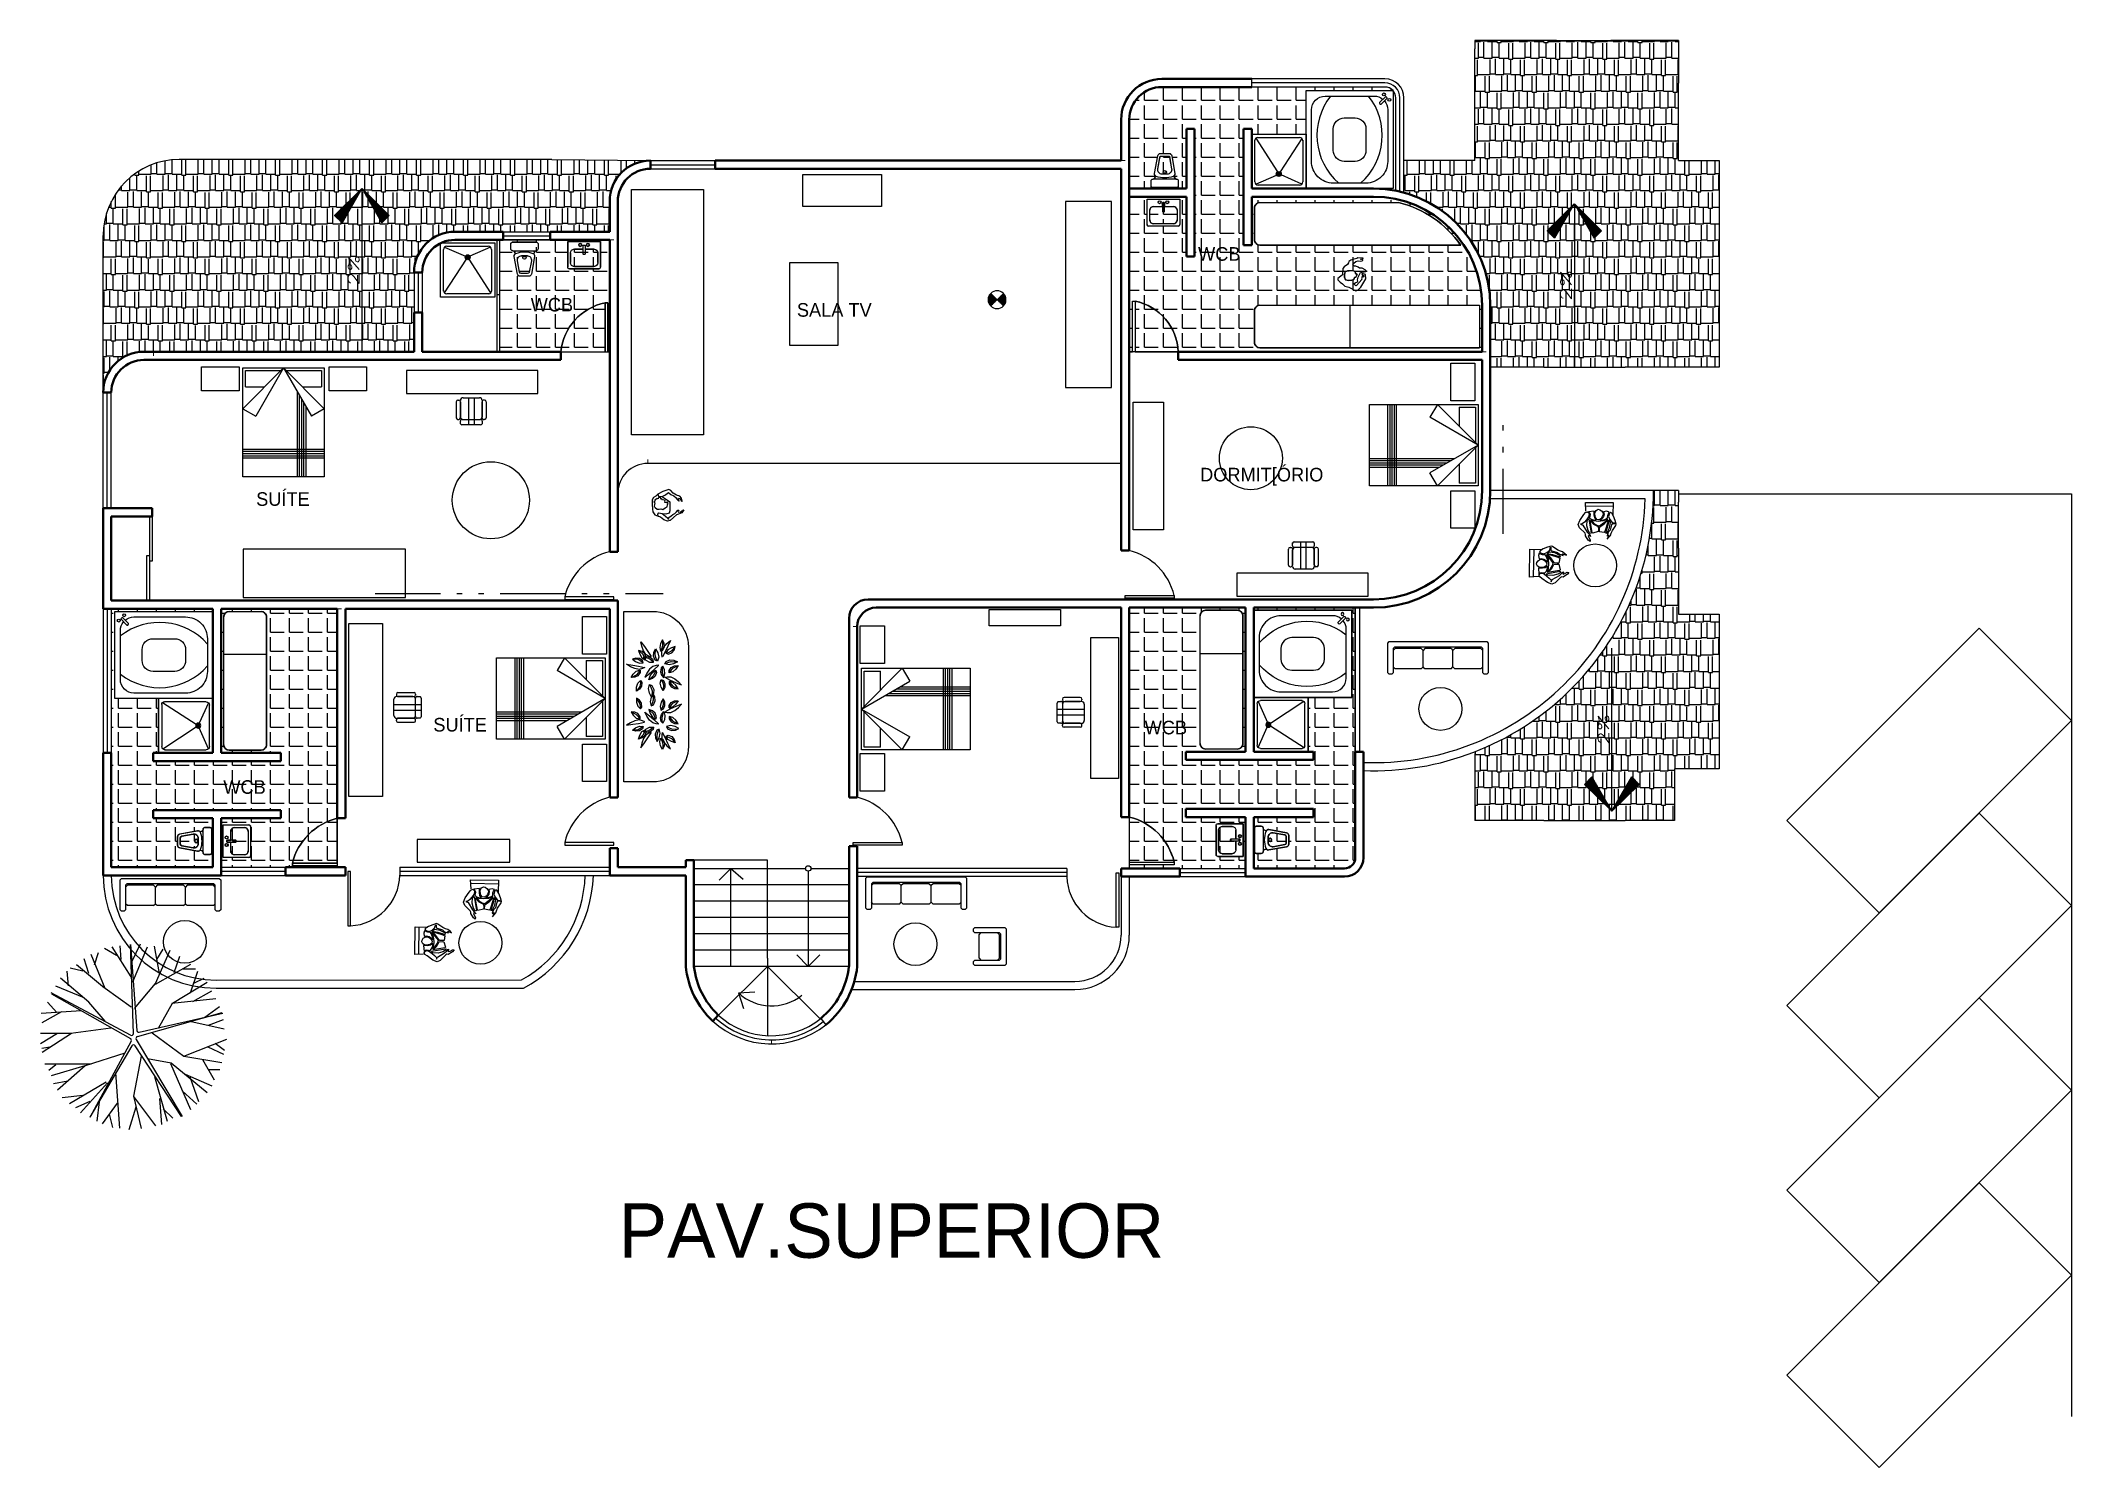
# Model space of a CAD drawing. Header units: millimetres. Extents: x 959 to 1071, y -109 to -6.
# Drawn here: x 1026.41 to 1063.75, y -32.16 to -5.93 of the extents above; entities that cross this region are included whole.
import ezdxf
from ezdxf.enums import TextEntityAlignment as Align

# ---------------------------------------------------------------- set-up
doc = ezdxf.new("R2010")
doc.units = ezdxf.units.MM
doc.linetypes.add('ACAD_ISO10W100', pattern=[18, 12, -3, 0, -3])
doc.linetypes.add('ACAD_ISO12W100', pattern=[21, 12, -3, 0, -3, 0, -3])
for name, color, linetype in [('1E-SIMB', 2, 'Continuous'), ('CORTERS', 1, 'ACAD_ISO12W100'), ('e', 8, 'Continuous'), ('m', 2, 'Continuous'), ('muebless', 90, 'Continuous'), ('prory1', 4, 'Continuous'), ('RARQ', 2, 'Continuous')]:
    doc.layers.add(name, color=color, linetype=linetype)
doc.layers.add('ejes', color=4, linetype='ACAD_ISO10W100', lineweight=0)
doc.layers.add('muro', color=1, linetype='Continuous', lineweight=40)
doc.styles.add('SIMPLEX', font='SIMPLEX', dxfattribs={"height": 0.15})
pattern_1 = [(0, (0, 6.2425), (0.6477, 0.3048), [0.1524, -0.127, 0.1778, -0.0762, 0.2286, -0.1016]), (0, (0.1524, 6.2552), (0.6477, 0.3048), [0.127, -0.4826, 0.1016, -0.1524]), (0, (0.4572, 6.22346), (0.6477, 0.3048), [0.0762, -0.7874]), (90, (0, 6.24251), (-0.2159, 0.3048), [0.2921, -0.9271]), (90, (0.1524, 6.24251), (-0.2159, 0.3048), [0.28575, -0.93345]), (90, (0.2794, 6.24251), (-0.2159, 0.3048), [0.2667, -0.9525]), (90, (0.4572, 6.22346), (-0.2159, 0.3048), [0.2921, -0.9271]), (90, (0.5334, 6.22346), (-0.2159, 0.3048), [0.2921, -0.9271]), (90, (0.762, 6.24251), (-0.2159, 0.3048), [0.2794, -0.9398])]
pattern_2 = [(0, (0, 6.2425), (0, 0.34925), [0.254, -0.09525]), (90, (0, 6.2425), (-0.34925, 2e-17), [0.254, -0.09525])]

msp = doc.modelspace()

# ---------------------------------------------------------------- texts
for s, height, p in [('WCB', 0.25, (1047.69, -9.981)), ('WCB', 0.25, (1035.421, -10.914)), ('SALA TV', 0.25, (1040.315, -11.01)), ('DORMIT[ÓRIO', 0.25, (1047.728, -14.038)), ('SUÍTE', 0.25, (1030.374, -14.487)), ('SUÍTE', 0.25, (1033.631, -18.636)), ('WCB', 0.25, (1046.708, -18.688)), ('WCB', 0.25, (1029.77, -19.781)), ('PAV.SUPERIOR', 1, (1037.036, -28.311))]:
    msp.add_text(s, height=height).set_placement(p)

# ---------------------------------------------------------------- blocks, each defined once
blk = doc.blocks.new('CAMA2')
for p, q in [((-1.5, 0), (-1.5, 2)), ((-0.75, 2), (-1.5, 1.25)), ((-1.5, 2), (0, 2)), ((-1.45, 1.95), (-0.8, 1.95)), ((-1.45, 1.65), (-1.45, 1.95)), ((-0.75, 2), (-1.262, 1.113)), ((-0.75, 2), (-0.238, 1.113)), ((-0.75, 2), (0, 1.25)), ((-0.7, 1.95), (-0.05, 1.95)), ((-0.05, 1.95), (-0.05, 1.65)), ((0, 2), (0, 0)), ((-1.45, 1.65), (-1.1, 1.65)), ((-0.5, 1.567), (-0.5, 0)), ((-0.46, 1.498), (-0.46, 0)), ((-0.4, 1.65), (-0.05, 1.65)), ((-1.5, 1.25), (-1.262, 1.113)), ((-0.42, 1.428), (-0.42, 0)), ((-0.38, 1.359), (-0.38, 0)), ((-0.34, 1.29), (-0.34, 0)), ((0, 1.25), (-0.238, 1.113)), ((0, 0.5), (-1.5, 0.5)), ((0, 0.46), (-1.5, 0.46)), ((0, 0.42), (-1.5, 0.42)), ((0, 0.38), (-1.5, 0.38)), ((0, 0.34), (-1.5, 0.34)), ((0, 0), (-1.5, 0))]:
    blk.add_line(p, q)
blk = doc.blocks.new('MUBA02PL')
at = {"color": 0, "linetype": 'ByBlock'}
for p, q in [((0.025, -0.225), (0.025, 0.225)), ((0.145, 0.25), (0.05, 0.25)), ((0.18, 0.212), (0.18, 0.215)), ((0.18, 0.212), (0.18, -0.212)), ((0.208, 0.178), (0.238, 0.171)), ((0.609, 0.128), (0.284, 0.187)), ((0.65, -0.079), (0.65, 0.079)), ((0.05, -0.25), (0.145, -0.25)), ((0.18, -0.215), (0.18, -0.212)), ((0.208, -0.178), (0.238, -0.171)), ((0.284, -0.187), (0.609, -0.128))]:
    blk.add_line(p, q, dxfattribs=at)
for points in [[(0.575, 0.089), (0.365, 0.127, 0.467538), (0.27, 0.048), (0.27, -0.048, 0.467538), (0.365, -0.127), (0.575, -0.089, 0.362827), (0.6, -0.059), (0.6, 0.059, 0.362827)], [(0.285, -0.025, 2), (0.285, 0.025)]]:
    blk.add_lwpolyline(points, format="xyb", close=True, dxfattribs=at)
for centre, radius, start, end in [((0.05, 0.225), 0.025, 90, 180), ((0.145, 0.215), 0.035, 0, 90), ((0.215, 0.212), 0.035, 180, 257.3856), ((0.641, 0), 0.441, 159.3632, 200.6368), ((0.276, 0.138), 0.05, 79.7685, 159.3632), ((0.6, 0.079), 0.05, 0, 79.7685), ((0.05, -0.225), 0.025, 180, 270), ((0.145, -0.215), 0.035, 270, 0), ((0.215, -0.212), 0.035, 102.6144, 180), ((0.276, -0.138), 0.05, 200.6368, 280.2315), ((0.6, -0.079), 0.05, 280.2315, 0)]:
    blk.add_arc(centre, radius, start, end, dxfattribs=at)
blk = doc.blocks.new('LLAVES')
at = {"color": 0, "linetype": 'ByBlock'}
for p, q in [((0.015, 0.005), (0.015, -0.005)), ((0.095, 0.01), (0.02, 0.01)), ((0.1, -0.005), (0.1, 0.005)), ((0.02, -0.01), (0.095, -0.01))]:
    blk.add_line(p, q, dxfattribs=at)
for centre in [(0.013, 0.035), (0.013, -0.035)]:
    blk.add_circle(centre, 0.013, dxfattribs=at)
for centre, start, end in [((0.02, 0.005), 90, 180), ((0.095, 0.005), 0, 90), ((0.02, -0.005), 180, 270), ((0.095, -0.005), 270, 360)]:
    blk.add_arc(centre, 0.005, start, end, dxfattribs=at)
blk = doc.blocks.new('MUBA08PL')
at = {"color": 0, "linetype": 'ByBlock'}
for p, q in [((0.025, -0.3), (0.025, 0.3)), ((0.025, 0.3), (0.495, 0.3)), ((0.161, 0.019), (0.161, 0.179)), ((0.233, 0.251), (0.411, 0.251)), ((0.483, 0.179), (0.483, -0.179)), ((0.525, 0.27), (0.525, -0.27)), ((0.495, -0.3), (0.025, -0.3)), ((0.161, -0.179), (0.161, -0.019)), ((0.411, -0.251), (0.233, -0.251))]:
    blk.add_line(p, q, dxfattribs=at)
for centre, radius, start, end in [((0.233, 0.179), 0.072, 90, 180), ((0.411, 0.179), 0.072, 360, 90), ((0.495, 0.27), 0.03, 360, 90), ((0.233, -0.179), 0.072, 180, 270), ((0.411, -0.179), 0.072, 270, 360), ((0.495, -0.27), 0.03, 270, 360)]:
    blk.add_arc(centre, radius, start, end, dxfattribs=at)
at = {"color": 0, "linetype": 'ByBlock', "xscale": 2, "yscale": 2, "zscale": 2}
blk.add_blockref('LLAVES', (0.06, 0), dxfattribs=at)
blk = doc.blocks.new('*X16')
at = {"color": 0}
for p, q in [((1.246, 13.32), (1.315, 13.32)), ((1.247, 13.33), (1.314, 13.33)), ((1.247, 13.31), (1.313, 13.31)), ((1.25, 13.304), (1.25, 13.337)), ((1.252, 13.34), (1.309, 13.34)), ((1.253, 13.3), (1.308, 13.3)), ((1.26, 13.293), (1.26, 13.349)), ((1.262, 13.35), (1.299, 13.35)), ((1.265, 13.29), (1.296, 13.29)), ((1.27, 13.288), (1.27, 13.354)), ((1.28, 13.286), (1.28, 13.355)), ((1.29, 13.288), (1.29, 13.354)), ((1.3, 13.292), (1.3, 13.349)), ((1.31, 13.303), (1.31, 13.338))]:
    blk.add_line(p, q, dxfattribs=at)
blk = doc.blocks.new('Btp1')
at = {"layer": 'm'}
for p, q in [((0, -0.5), (0, 0.5)), ((0, 0.5), (1, 0.5)), ((0.063, -0.381), (0.063, 0.381)), ((0.081, 0.423), (0.249, 0.045)), ((0.123, 0.441), (0.889, 0.441)), ((0.925, 0.426), (0.306, 0.028)), ((0.939, 0.391), (0.939, -0.381)), ((1, 0.5), (1, -0.5)), ((0.081, -0.423), (0.25, -0.039)), ((0.922, -0.423), (0.306, -0.022)), ((1, -0.5), (0, -0.5)), ((0.889, -0.441), (0.123, -0.441))]:
    blk.add_line(p, q, dxfattribs=at)
for radius in [0.0456, 0.0407]:
    blk.add_circle((0.268, 0.003), radius, dxfattribs=at)
for centre, radius, start, end in [((0.123, 0.381), 0.06, 90, 180), ((0.889, 0.391), 0.05, 360, 90), ((0.123, -0.381), 0.06, 180, 270), ((0.879, -0.381), 0.06, 270, 0)]:
    blk.add_arc(centre, radius, start, end, dxfattribs=at)
blk.add_blockref('*X16', (-1.012, -13.318), dxfattribs=at)
blk = doc.blocks.new('SIREC')
for p, q in [((-0.245, 0.4), (-0.23, 0.4)), ((-0.2, 0.43), (-0.2, 0.481)), ((-0.172, 0.5), (0.172, 0.5)), ((0.17, 0.4), (-0.17, 0.4)), ((-0.05, 0), (-0.05, 0.5)), ((0.05, 0), (0.05, 0.5)), ((0.2, 0.481), (0.2, 0.43)), ((0.245, 0.4), (0.23, 0.4)), ((-0.275, 0.075), (-0.275, 0.37)), ((-0.245, 0.045), (-0.23, 0.045)), ((-0.2, 0.35), (-0.2, 0.075)), ((-0.2, 0.075), (-0.2, 0.35)), ((-0.2, 0.35), (-0.2, 0.075)), ((-0.2, 0.075), (-0.2, 0.35)), ((0.15, 0), (-0.15, 0)), ((0.2, 0.37), (0.2, 0.075)), ((0.2, 0.075), (0.2, 0.35)), ((0.2, 0.35), (0.2, 0.075)), ((0.245, 0.045), (0.23, 0.045)), ((0.275, 0.075), (0.275, 0.37))]:
    blk.add_line(p, q)
for centre, radius, start, end in [((-0.245, 0.37), 0.03, 90, 180), ((-0.23, 0.37), 0.03, 360, 90), ((-0.172, 0.47), 0.03, 90, 159.444), ((-0.17, 0.43), 0.03, 179.8576, 270), ((-0.15, 0.35), 0.05, 90, 180), ((0.15, 0.35), 0.05, 0, 90), ((0.17, 0.43), 0.03, 270, 0.1424), ((0.172, 0.47), 0.03, 20.556, 90), ((0.23, 0.37), 0.03, 90, 180), ((0.245, 0.37), 0.03, 0, 90), ((-0.245, 0.075), 0.03, 180, 270), ((-0.23, 0.075), 0.03, 270, 0), ((-0.15, 0.05), 0.05, 180, 270), ((0.15, 0.05), 0.05, 270, 0), ((0.23, 0.075), 0.03, 180, 270), ((0.245, 0.075), 0.03, 270, 360)]:
    blk.add_arc(centre, radius, start, end)
blk = doc.blocks.new('Muba13pl')
at = {"color": 0, "linetype": 'ByBlock'}
blk.add_lwpolyline([(0.025, -0.8), (0.025, 0.8), (1.825, 0.8), (1.825, -0.8)], close=True, dxfattribs=at)
for points in [[(0.213, 0.64, -0.178696), (0.375, 0.7), (1.325, 0.7, -0.414214), (1.725, 0.3), (1.725, -0.3, -0.414214), (1.325, -0.7), (0.375, -0.7, -0.414214), (0.125, -0.45)], [(0.125, -0.45), (0.125, 0.45, -0.178696), (0.185, 0.612)]]:
    blk.add_lwpolyline(points, format="xyb", dxfattribs=at)
blk.add_lwpolyline([(0.525, -0.1), (0.525, 0.1, -0.414214), (0.725, 0.3), (1.125, 0.3, -0.414214), (1.325, 0.1), (1.325, -0.1, -0.414214), (1.125, -0.3), (0.725, -0.3, -0.414214)], format="xyb", close=True, dxfattribs=at)
for centre, start, end in [((0.846, -0.565), 41.0514, 128.237), ((0.846, 0.565), 231.763, 318.9486)]:
    blk.add_arc(centre, 1.165, start, end, dxfattribs=at)
at = {"color": 0, "linetype": 'ByBlock', "xscale": 2, "yscale": 2, "zscale": 2, "rotation": 315}
blk.add_blockref('LLAVES', (0.125, 0.7), dxfattribs=at)
blk = doc.blocks.new('WC4')
at = {"layer": 'e', "xscale": -1, "rotation": 270}
blk.add_blockref('MUBA02PL', (-0.004, -0.291), dxfattribs=at)
blk = doc.blocks.new('LAVABO')
at = {"layer": 'e', "xscale": -1, "rotation": 270}
blk.add_blockref('MUBA08PL', (-0.002, -0.158), dxfattribs=at)
blk = doc.blocks.new('*X21')
at = {"color": 0}
for p, q in [((28.719, 12.794), (28.746, 12.809)), ((28.733, 12.813), (28.739, 12.816)), ((28.871, 12.789), (28.907, 12.81)), ((28.898, 12.816), (28.9, 12.817)), ((28.704, 12.739), (28.775, 12.78)), ((28.704, 12.727), (28.783, 12.773)), ((28.705, 12.751), (28.768, 12.787)), ((28.706, 12.717), (28.79, 12.765)), ((28.707, 12.764), (28.761, 12.795)), ((28.708, 12.706), (28.797, 12.758)), ((28.711, 12.697), (28.805, 12.751)), ((28.712, 12.778), (28.753, 12.802)), ((28.715, 12.687), (28.812, 12.743)), ((28.72, 12.678), (28.816, 12.734)), ((28.725, 12.67), (28.789, 12.707)), ((28.731, 12.662), (28.762, 12.68)), ((28.819, 12.736), (28.918, 12.793)), ((28.827, 12.729), (28.923, 12.784)), ((28.834, 12.721), (28.927, 12.775)), ((28.841, 12.714), (28.93, 12.765)), ((28.844, 12.762), (28.913, 12.802)), ((28.849, 12.707), (28.932, 12.755)), ((28.856, 12.699), (28.933, 12.744)), ((28.863, 12.692), (28.933, 12.733)), ((28.871, 12.685), (28.932, 12.72)), ((28.878, 12.677), (28.93, 12.707)), ((28.885, 12.67), (28.925, 12.693)), ((28.893, 12.663), (28.916, 12.677))]:
    blk.add_line(p, q, dxfattribs=at)
blk = doc.blocks.new('E30')
at = {"layer": '1E-SIMB'}
for p, q in [((0.088, 0.088), (-0.088, -0.088)), ((0.088, -0.088), (-0.088, 0.088))]:
    blk.add_line(p, q, dxfattribs=at)
for start, end in [(135, 225), (45, 135), (315, 45), (225, 315)]:
    blk.add_arc((0, 0), 0.125, start, end, dxfattribs=at)
at = {"layer": '1E-SIMB', "xscale": 1.089468481597521, "yscale": 1.089468481597521, "zscale": 1.089468481597522}
blk.add_blockref('*X21', (-31.397, -13.876), dxfattribs=at)
blk = doc.blocks.new('Eschum13')
at = {"color": 0, "linetype": 'ByBlock'}
for points in [[(-0.081, 0.2), (-0.119, 0.16), (-0.158, 0.138), (-0.185, 0.094), (-0.183, 0.011), (-0.179, -0.075), (-0.173, -0.128), (-0.134, -0.179), (-0.075, -0.202)], [(0.004, 0.153), (0.096, 0.09), (0.139, 0.06), (0.143, -0.109), (0.13, -0.151), (0.066, -0.168), (-0.002, -0.164)]]:
    blk.add_lwpolyline(points, dxfattribs=at)
for points in [[(0.107, 0.032), (0.092, 0.058), (0.07, 0.043), (0.047, 0.047), (0.055, 0.081), (0.026, 0.096), (0.004, 0.09), (-0.009, 0.115), (-0.026, 0.107), (-0.028, 0.139), (-0.066, 0.136), (-0.072, 0.111), (-0.094, 0.119), (-0.134, 0.092), (-0.13, 0.079), (-0.153, 0.058), (-0.138, 0.036), (-0.141, 0.011), (-0.149, -0.025), (-0.132, -0.047), (-0.094, -0.075), (-0.055, -0.079), (-0.026, -0.072), (0.009, -0.083), (0.053, -0.051), (0.094, -0.032), (0.098, 0.004)], [(0.369, 0.068), (0.356, 0.123), (0.322, 0.16), (0.262, 0.181), (0.202, 0.219), (0.156, 0.266), (0.119, 0.285), (0.011, 0.251), (-0.079, 0.198), (-0.066, 0.164), (0.002, 0.155), (0.058, 0.187), (0.098, 0.215), (0.115, 0.228), (0.121, 0.222), (0.158, 0.192), (0.211, 0.168), (0.254, 0.134), (0.277, 0.102), (0.305, 0.07), (0.311, 0.074), (0.302, 0.113), (0.305, 0.123), (0.332, 0.117), (0.349, 0.077), (0.36, 0.064)], [(0.398, -0.089), (0.358, -0.143), (0.3, -0.168), (0.262, -0.181), (0.209, -0.23), (0.145, -0.285), (0.1, -0.296), (0.03, -0.271), (-0.032, -0.224), (-0.075, -0.202), (-0.081, -0.168), (-0.06, -0.143), (-0.002, -0.158), (0.058, -0.202), (0.102, -0.239), (0.115, -0.253), (0.115, -0.266), (0.119, -0.228), (0.162, -0.198), (0.194, -0.177), (0.23, -0.158), (0.262, -0.124), (0.29, -0.092), (0.304, -0.092), (0.292, -0.121), (0.3, -0.132), (0.336, -0.124), (0.366, -0.104), (0.375, -0.094)]]:
    blk.add_lwpolyline(points, close=True, dxfattribs=at)
blk = doc.blocks.new('ARBOL-2')
at = {"color": 0}
for p, q in [((-0.324, 1.405), (-0.548, 1.533)), ((-0.057, 1.01), (-0.409, 1.565)), ((-0.239, 1.33), (-0.26, 1.586)), ((-0.016, -0.031), (-0.068, 1.608)), ((-0.068, 1.608), (0.047, 0.024)), ((-0.046, 1.287), (0.114, 1.618)), ((-0.025, 0.924), (0.242, 1.565)), ((0.466, 1.074), (0.37, 1.576)), ((0.391, 0.892), (0.658, 1.501)), ((0.412, 1.33), (0.53, 1.522)), ((-0.943, 1.116), (-1.178, 1.17)), ((-0.548, 0.807), (-1.06, 1.234)), ((-0.836, 1.074), (-0.922, 1.341)), ((-0.537, 0.796), (-0.793, 1.426)), ((-0.729, 1.234), (-0.655, 1.458)), ((0.391, 0.881), (1.042, 1.244)), ((0.733, 1.095), (0.839, 1.394)), ((0.893, 1.159), (1.127, 1.159)), ((-0.922, 0.625), (-1.444, 0.839)), ((-0.836, 0.55), (-1.359, 0.988)), ((-1.21, 0.849), (-1.231, 1.116)), ((-0.057, 0.454), (-0.537, 0.796)), ((0.007, 0.433), (0.391, 0.892)), ((0.701, 0.529), (1.341, 0.913)), ((1.031, 0.721), (1.17, 1.116)), ((1.074, 0.561), (1.426, 0.753)), ((1.106, 0.903), (1.288, 0.988)), ((-0.975, 0.39), (-1.711, 0.337)), ((-1.423, 0.358), (-1.594, 0.55)), ((-0.067, -0.062), (-1.53, 0.721)), ((-1.519, 0.7), (-0.07, -0.123)), ((-0.537, 0.198), (-0.836, 0.55)), ((0.444, 0.07), (0.701, 0.529)), ((0.69, 0.529), (1.501, 0.614)), ((1.298, 0.273), (1.565, 0.465)), ((-1.338, 0.369), (-1.701, 0.166)), ((-0.431, 0.07), (-1.167, -0.026)), ((0.057, -0.085), (1.618, 0.358)), ((0.089, -0.007), (1.629, 0.347)), ((1.021, 0.198), (1.65, 0.059)), ((1.362, 0.123), (1.64, 0.23)), ((-1.412, -0.026), (-1.722, -0.219)), ((-1.167, -0.026), (-1.722, -0.026)), ((-1.551, -0.283), (-1.701, -0.304)), ((-1.156, -0.026), (-1.69, -0.379)), ((-0.057, -0.169), (-0.815, -1.575)), ((-0.042, -0.255), (-0.815, -1.564)), ((0.871, -1.554), (0.016, -0.254)), ((0.037, -0.137), (0.882, -1.554)), ((0.327, -0.016), (0.914, -0.443)), ((0.914, -0.443), (1.704, -0.133)), ((1.352, -0.272), (1.64, -0.411)), ((1.49, -0.208), (1.661, -0.336)), ((-0.793, -0.592), (-1.647, -0.592)), ((-1.444, -0.603), (-1.573, -0.71)), ((-0.911, -0.624), (-1.53, -0.806)), ((-0.9, -0.624), (-1.412, -1.073)), ((-0.174, -0.389), (-0.9, -0.624)), ((0.124, -0.443), (-0.014, -1.18)), ((0.242, -0.486), (0.679, -0.571)), ((0.669, -0.582), (1.031, -1.425)), ((0.679, -0.571), (1.341, -1.116)), ((0.914, -0.443), (1.608, -0.56)), ((1.256, -0.507), (1.469, -0.881)), ((1.373, -0.688), (1.576, -0.688)), ((-1.22, -0.902), (-1.487, -0.955)), ((-0.516, -0.923), (-1.188, -1.319)), ((-0.495, -0.934), (-0.986, -1.489)), ((-0.345, -0.753), (-0.271, -1.767)), ((0.37, -0.817), (0.605, -1.639)), ((0.882, -1.084), (1.149, -1.329)), ((0.935, -0.774), (1.426, -0.988)), ((1.021, -0.827), (1.181, -1.276)), ((-0.943, -1.169), (-1.327, -1.212)), ((-0.815, -1.276), (-1.082, -1.393)), ((-0.644, -1.287), (-0.687, -1.639)), ((-0.313, -1.308), (-0.591, -1.692)), ((0.028, -1.383), (-0.1, -1.799)), ((-0.014, -1.18), (0.124, -1.778)), ((-0.014, -1.19), (0.391, -1.724)), ((0.466, -1.222), (0.498, -1.703)), ((0.53, -1.415), (0.711, -1.586)), ((-0.463, -1.511), (-0.399, -1.756))]:
    blk.add_line(p, q, dxfattribs=at)
for centre, start, end in [((0.081, 0.027), 184.1364, 282.9466), ((-0.087, -0.153), 331.6664, 60.4137), ((-0.051, -0.032), 241.8276, 1.7999), ((-0.013, -0.273), 33.3562, 149.453), ((0.066, -0.119), 104.6609, 211.7996)]:
    blk.add_arc(centre, 0.0344, start, end, dxfattribs=at)
blk = doc.blocks.new('Eschum15')
at = {"color": 0, "linetype": 'ByBlock'}
blk.add_line((-0.514, -0.139), (-0.161, -0.502), dxfattribs=at)
for points in [[(-0.012, 0.209), (-0.052, 0.208), (-0.106, 0.204), (-0.142, 0.184), (-0.193, 0.164), (-0.304, 0.142), (-0.328, 0.132), (-0.362, 0.069), (-0.396, -0.009), (-0.41, -0.067), (-0.406, -0.094), (-0.379, -0.097), (-0.323, -0.067), (-0.303, -0.01), (-0.296, 0.059), (-0.317, 0.089), (-0.318, 0.113), (-0.303, 0.097), (-0.281, 0.075), (-0.259, 0.079), (-0.167, 0.131), (-0.117, 0.133), (-0.055, 0.164), (-0.055, 0.17), (-0.086, 0.172), (-0.067, 0.187), (-0.012, 0.209)], [(-0.007, 0.012), (-0.067, -0.047), (-0.181, -0.029), (-0.269, -0.025), (-0.243, -0.002), (-0.082, 0.079), (-0.061, 0.084)], [(0.191, -0.077), (0.205, -0.049), (0.219, -0.002), (0.242, 0.018), (0.247, -0.023), (0.227, -0.116), (0.207, -0.13), (0.199, -0.155), (0.2, -0.298), (0.175, -0.357), (0.097, -0.39), (-0.03, -0.411), (-0.077, -0.419), (-0.113, -0.405), (-0.116, -0.369), (-0.101, -0.344), (-0.06, -0.322), (0.004, -0.313), (0.06, -0.31), (0.112, -0.312), (0.136, -0.331), (0.121, -0.291), (0.158, -0.142), (0.16, -0.09), (0.159, -0.057), (0.167, -0.04), (0.174, -0.073)], [(-0.164, -0.124), (-0.206, -0.092), (-0.266, -0.066), (-0.296, -0.061), (-0.328, -0.093), (-0.376, -0.114), (-0.392, -0.117), (-0.372, -0.156), (-0.322, -0.192), (-0.298, -0.158), (-0.257, -0.133), (-0.198, -0.122)], [(-0.302, -0.268), (-0.309, -0.231), (-0.303, -0.191), (-0.283, -0.166), (-0.24, -0.144), (-0.205, -0.139), (-0.157, -0.15), (-0.136, -0.181), (-0.142, -0.221), (-0.161, -0.253), (-0.18, -0.277), (-0.209, -0.3), (-0.244, -0.307), (-0.284, -0.296)], [(-0.053, -0.25), (-0.044, -0.174), (-0.059, -0.107), (-0.087, -0.061), (-0.087, -0.061), (-0.263, -0.039), (-0.279, -0.044), (-0.2, -0.08), (-0.13, -0.134), (-0.076, -0.201)], [(-0.21, -0.322), (-0.128, -0.39), (-0.125, -0.357), (-0.111, -0.333), (-0.063, -0.299), (-0.065, -0.258), (-0.09, -0.205), (-0.117, -0.177), (-0.127, -0.229), (-0.154, -0.27)], [(0.096, -0.058), (0.095, -0.075), (-0.034, -0.258), (-0.031, -0.162), (-0.057, -0.072), (-0.019, -0.025), (0.005, -0.006)], [(-0.036, -0.293), (0.117, -0.078), (0.139, -0.086), (0.123, -0.15), (0.077, -0.23), (0.002, -0.295)]]:
    blk.add_lwpolyline(points, close=True, dxfattribs=at)
for points in [[(-0.285, -0.02), (-0.203, 0.038), (-0.075, 0.106), (-0.086, 0.126), (-0.193, 0.092), (-0.273, 0.033), (-0.285, -0.02)], [(-0.098, -0.432), (-0.207, -0.552), (-0.566, -0.189), (-0.4, -0.028)]]:
    blk.add_lwpolyline(points, dxfattribs=at)
blk = doc.blocks.new('Musa03pl')
at = {"color": 0, "linetype": 'ByBlock'}
for p, q in [((-0.79, -0.125), (-0.825, -0.16)), ((-0.31, -0.125), (-0.79, -0.125)), ((-0.31, -0.125), (-0.275, -0.16)), ((-0.24, -0.125), (-0.275, -0.16)), ((-0.275, -0.465), (-0.275, -0.16)), ((0.24, -0.125), (-0.24, -0.125)), ((0.24, -0.125), (0.275, -0.16)), ((0.31, -0.125), (0.275, -0.16)), ((0.275, -0.465), (0.275, -0.16)), ((0.275, -0.465), (0.275, -0.16)), ((0.79, -0.125), (0.31, -0.125)), ((0.825, -0.16), (0.79, -0.125)), ((-0.79, -0.5), (-0.825, -0.465)), ((-0.31, -0.5), (-0.79, -0.5)), ((-0.31, -0.5), (-0.275, -0.465)), ((-0.24, -0.5), (-0.275, -0.465)), ((0.24, -0.5), (-0.24, -0.5)), ((0.24, -0.5), (0.275, -0.465)), ((0.31, -0.5), (0.275, -0.465)), ((0.79, -0.5), (0.31, -0.5)), ((0.825, -0.465), (0.79, -0.5))]:
    blk.add_line(p, q, dxfattribs=at)
blk.add_lwpolyline([(-0.9, -0.6), (-0.925, -0.575), (-0.925, -0.025), (-0.9, 0), (0.9, 0), (0.925, -0.025), (0.925, -0.575), (0.9, -0.6), (0.85, -0.6), (0.825, -0.575), (0.825, -0.125), (0.8, -0.1), (-0.8, -0.1), (-0.825, -0.125), (-0.825, -0.575), (-0.85, -0.6)], close=True, dxfattribs=at)
blk = doc.blocks.new('Musa01pl')
at = {"color": 0, "linetype": 'ByBlock'}
for p, q in [((-0.215, -0.125), (-0.25, -0.16)), ((0.215, -0.125), (-0.215, -0.125)), ((0.215, -0.125), (0.25, -0.16)), ((-0.215, -0.5), (-0.25, -0.465)), ((0.215, -0.5), (-0.215, -0.5)), ((0.215, -0.5), (0.25, -0.465))]:
    blk.add_line(p, q, dxfattribs=at)
blk.add_lwpolyline([(-0.325, -0.6), (-0.35, -0.575), (-0.35, -0.025), (-0.325, 0), (0.325, 0), (0.35, -0.025), (0.35, -0.575), (0.325, -0.6), (0.275, -0.6), (0.25, -0.575), (0.25, -0.125), (0.225, -0.1), (-0.225, -0.1), (-0.25, -0.125), (-0.25, -0.575), (-0.275, -0.6)], close=True, dxfattribs=at)
blk = doc.blocks.new('Eschum14')
at = {"color": 0, "linetype": 'ByBlock'}
for points in [[(0.272, 0.15), (0.263, 0.187), (0.269, 0.218), (0.283, 0.233), (0.288, 0.231), (0.297, 0.189), (0.31, 0.242), (0.316, 0.242), (0.325, 0.14), (0.311, 0.125), (0.294, 0.051), (0.282, 0.012), (0.256, -0.026), (0.231, -0.032), (0.204, -0.05), (0.161, -0.108), (0.126, -0.132), (0.105, -0.136), (0.065, -0.141), (0.032, -0.139), (0.013, -0.139), (-0.012, -0.17), (-0.055, -0.225), (-0.08, -0.228), (-0.125, -0.185), (-0.156, -0.142), (-0.199, -0.099), (-0.215, -0.024), (-0.283, 0.105), (-0.269, 0.14), (-0.213, 0.195), (-0.124, 0.249), (-0.06, 0.29), (0.016, 0.281), (0.035, 0.223), (0.023, 0.217), (-0.007, 0.25), (-0.029, 0.246), (-0.013, 0.24), (-0.005, 0.227), (-0.017, 0.219), (-0.06, 0.211), (-0.076, 0.214), (-0.186, 0.117), (-0.191, 0.107), (-0.154, 0.067), (-0.138, 0.091), (-0.114, 0.136), (-0.102, 0.144), (-0.081, 0.137), (-0.034, 0.145), (0.021, 0.175), (0.052, 0.188), (0.073, 0.288), (0.086, 0.292), (0.104, 0.279), (0.132, 0.224), (0.133, 0.174), (0.154, 0.147), (0.169, 0.102), (0.172, 0.074), (0.205, 0.051), (0.228, 0.069), (0.254, 0.103)], [(-0.073, 0.065), (-0.035, 0.077), (-0.029, 0.103), (0.017, 0.127), (0.038, 0.1), (0.071, 0.094), (0.093, 0.044), (0.084, -0.016), (0.087, -0.047), (0.067, -0.093), (0.021, -0.106), (-0.033, -0.105), (-0.078, -0.086), (-0.095, -0.029), (-0.089, 0.033)]]:
    blk.add_lwpolyline(points, close=True, dxfattribs=at)
blk = doc.blocks.new('*X23')
at = {"color": 0}
for p, q in [((2.403, 0.918), (2.418, 0.918)), ((2.255, 0.756), (2.578, 0.756)), ((2.257, 0.774), (2.56, 0.774)), ((2.275, 0.792), (2.542, 0.792)), ((2.286, 0.738), (2.596, 0.738)), ((2.294, 0.81), (2.525, 0.81)), ((2.312, 0.828), (2.507, 0.828)), ((2.317, 0.72), (2.614, 0.72)), ((2.33, 0.846), (2.489, 0.846)), ((2.348, 0.864), (2.471, 0.864)), ((2.348, 0.702), (2.631, 0.702)), ((2.367, 0.882), (2.454, 0.882)), ((2.38, 0.684), (2.649, 0.684)), ((2.385, 0.9), (2.436, 0.9)), ((2.411, 0.666), (2.667, 0.666)), ((2.442, 0.648), (2.685, 0.648)), ((2.473, 0.63), (2.702, 0.63)), ((2.504, 0.612), (2.72, 0.612)), ((2.535, 0.594), (2.738, 0.594)), ((2.567, 0.576), (2.756, 0.576)), ((2.598, 0.558), (2.774, 0.558)), ((2.629, 0.54), (2.791, 0.54)), ((2.66, 0.522), (2.809, 0.522)), ((2.691, 0.504), (2.827, 0.504)), ((2.723, 0.486), (2.845, 0.486)), ((2.754, 0.468), (2.863, 0.468)), ((2.458, 0), (2.694, 0)), ((2.489, 0.018), (2.712, 0.018)), ((2.52, 0.036), (2.729, 0.036)), ((2.552, 0.054), (2.747, 0.054)), ((2.583, 0.072), (2.765, 0.072)), ((2.614, 0.09), (2.783, 0.09)), ((2.645, 0.108), (2.801, 0.108)), ((2.676, 0.126), (2.818, 0.126)), ((2.707, 0.144), (2.836, 0.144)), ((2.739, 0.162), (2.854, 0.162)), ((2.77, 0.18), (2.872, 0.18)), ((2.785, 0.45), (2.88, 0.45)), ((2.801, 0.198), (2.89, 0.198)), ((2.816, 0.432), (2.898, 0.432)), ((2.832, 0.216), (2.907, 0.216)), ((2.847, 0.414), (2.916, 0.414)), ((2.863, 0.234), (2.925, 0.234)), ((2.878, 0.396), (2.934, 0.396)), ((2.895, 0.252), (2.943, 0.252)), ((2.91, 0.378), (2.951, 0.378)), ((2.926, 0.27), (2.961, 0.27)), ((2.941, 0.36), (2.969, 0.36)), ((2.957, 0.288), (2.978, 0.288)), ((2.972, 0.342), (2.987, 0.342)), ((2.988, 0.306), (2.996, 0.306)), ((3.003, 0.324), (3.005, 0.324)), ((2.248, -0.126), (2.569, -0.126)), ((2.266, -0.144), (2.552, -0.144)), ((2.271, -0.108), (2.587, -0.108)), ((2.284, -0.162), (2.534, -0.162)), ((2.302, -0.09), (2.605, -0.09)), ((2.302, -0.18), (2.516, -0.18)), ((2.321, -0.198), (2.498, -0.198)), ((2.333, -0.072), (2.623, -0.072)), ((2.339, -0.216), (2.481, -0.216)), ((2.357, -0.234), (2.463, -0.234)), ((2.365, -0.054), (2.641, -0.054)), ((2.375, -0.252), (2.445, -0.252)), ((2.394, -0.27), (2.427, -0.27)), ((2.396, -0.036), (2.658, -0.036)), ((2.427, -0.018), (2.676, -0.018))]:
    blk.add_line(p, q, dxfattribs=at)
blk = doc.blocks.new('Rapp1')
at = {"layer": 'RARQ'}
for p, q in [((1.35, 0.468), (1.486, 0.604)), ((1.98, 0.105), (1.35, 0.468)), ((1.98, 0.105), (1.486, 0.604)), ((1.98, 0.102), (-1.02, 0.102)), ((1.98, 0.101), (1.35, -0.263)), ((1.98, 0.101), (1.486, -0.398)), ((1.35, -0.263), (1.486, -0.398))]:
    blk.add_line(p, q, dxfattribs=at)
at = {"layer": 'RARQ', "xscale": 0.8264462809917356, "yscale": 0.8264462809917356, "zscale": 0.8264462809917356}
blk.add_blockref('*X23', (-0.506, -0.161), dxfattribs=at)
at = {"layer": 'RARQ', "style": 'SIMPLEX', "width": 1.5}
blk.add_attdef('PEN', text='', height=0.2, dxfattribs=at).set_placement((0.48, 0.255), align=Align.MIDDLE)

# ---------------------------------------------------------------- hatches: boundary and pattern name
at = {"layer": 'e'}
h = msp.add_hatch(dxfattribs=at)
h.set_pattern_fill('AR-RSHKE', color=256, scale=0.001, style=0)
h.set_pattern_definition(pattern_1)
h.paths.add_polyline_path([(1053.063, -10.804), (1053.063, -11.936), (1054.045, -11.936), (1055.545, -11.936), (1057.271, -11.936), (1057.271, -8.141), (1056.521, -8.141), (1056.521, -6.718), (1056.521, -5.934), (1056.371, -5.934), (1055.281, -5.934), (1054.277, -5.934), (1052.776, -5.934), (1052.776, -6.084), (1052.776, -8.141), (1051.476, -8.141), (1051.476, -8.729, -0.338576)])
h = msp.add_hatch(dxfattribs=at)
h.set_pattern_fill('ANGLE', color=256, scale=0.05, style=0)
h.set_pattern_definition(pattern_2)
h.paths.add_polyline_path([(1052.913, -11.654), (1052.913, -10.804, 0.414214), (1050.913, -8.804), (1048.676, -8.804), (1048.676, -9.695), (1048.526, -9.695), (1048.526, -8.804), (1048.526, -8.654), (1048.526, -7.554), (1048.676, -7.554), (1048.676, -7.654), (1049.676, -7.654), (1049.676, -6.854), (1051.276, -6.854, 0.213757), (1051.126, -6.787), (1048.676, -6.787), (1048.526, -6.787), (1047.026, -6.787, 0.414214), (1046.426, -7.387), (1046.426, -8.654), (1047.476, -8.654), (1047.476, -7.554), (1047.626, -7.554), (1047.626, -8.654), (1047.626, -8.804), (1047.626, -9.739), (1047.626, -9.904), (1047.476, -9.904), (1047.476, -8.804), (1046.576, -8.804), (1046.426, -8.804), (1046.426, -11.654), (1046.484, -11.654), (1046.484, -10.725), (1046.534, -10.725, -0.344604), (1047.326, -11.654)])
h.paths.add_polyline_path([(1048.726, -10.897, -0.414214), (1048.826, -10.797), (1052.863, -10.797), (1052.863, -11.582), (1048.826, -11.582, -0.414214), (1048.726, -11.482)], flags=16)
h.paths.add_polyline_path([(1048.726, -9.595), (1048.726, -9.009, -0.414214), (1048.826, -8.909), (1051.375, -8.909, -0.18377), (1052.518, -9.695), (1048.826, -9.695, -0.414214)], flags=16)
h.paths.add_polyline_path([(1047.324, -9.346), (1046.784, -9.346, -0.414214), (1046.754, -9.316), (1046.754, -8.846), (1047.354, -8.846), (1047.354, -9.316, -0.414214)], flags=16)
h.paths.add_polyline_path([(1047.233, -9.304), (1046.875, -9.304, -0.414214), (1046.803, -9.232), (1046.803, -9.054, -0.414214), (1046.875, -8.982), (1047.035, -8.982), (1047.035, -8.912), (1047.074, -8.912), (1047.074, -8.982), (1047.233, -8.982, -0.414214), (1047.305, -9.054), (1047.305, -9.232, -0.414214)], flags=0)
h.paths.add_polyline_path([(1047.054, -9.067, -0.160128), (1047.054, -9.074, 6.244998)], flags=0)
h.paths.add_polyline_path([(1047.097, -8.907, -1), (1047.149, -8.907, -1)], flags=0)
h.paths.add_polyline_path([(1047.054, -8.925, -0.160128), (1047.054, -8.919, 6.244998)], flags=0)
h.paths.add_polyline_path([(1046.957, -8.907, -1), (1047.009, -8.907, -1)], flags=0)
h.paths.add_polyline_path([(1047.327, -8.634), (1046.827, -8.634), (1046.827, -8.514, -0.414214), (1046.862, -8.479), (1046.865, -8.479, 0.351104), (1046.899, -8.452), (1046.906, -8.421, -0.261343), (1046.89, -8.375), (1046.949, -8.05, -0.362827), (1046.998, -8.009), (1047.157, -8.009, -0.362827), (1047.206, -8.05), (1047.264, -8.375, -0.261343), (1047.248, -8.421), (1047.255, -8.452, 0.351104), (1047.289, -8.479), (1047.292, -8.479, -0.414214), (1047.327, -8.514)], flags=16)
h.paths.add_polyline_path([(1050.732, -10.281), (1050.726, -10.265), (1050.734, -10.27)], flags=16)
h.paths.add_polyline_path([(1050.381, -10.285), (1050.38, -10.231), (1050.393, -10.185), (1050.439, -10.165), (1050.47, -10.168), (1050.53, -10.159), (1050.58, -10.181), (1050.586, -10.214), (1050.613, -10.235), (1050.589, -10.281), (1050.563, -10.287), (1050.551, -10.325), (1050.519, -10.341), (1050.457, -10.347), (1050.4, -10.33)], flags=16)
h.paths.add_polyline_path([(1047.125, -8.389), (1047.029, -8.389, -0.467538), (1046.951, -8.295), (1046.993, -8.059), (1047.162, -8.059), (1047.204, -8.295, -0.467538)], flags=0)
h.paths.add_polyline_path([(1047.102, -8.374), (1047.052, -8.374, -2)], flags=0)
h.paths.add_polyline_path([(1047.326, -11.654, 0.344604), (1046.534, -10.725), (1046.534, -11.654)], flags=17)
h = msp.add_hatch(dxfattribs=at)
h.set_pattern_fill('AR-RSHKE', color=256, scale=0.001, style=0)
h.set_pattern_definition(pattern_1)
h.paths.add_polyline_path([(1028.961, -8.12, 0.414214), (1027.561, -9.52), (1027.561, -12.404, -0.414214), (1028.311, -11.654), (1033.278, -11.654), (1033.278, -10.934), (1033.278, -10.197, -0.414214), (1034.028, -9.447), (1034.916, -9.447), (1035.779, -9.447), (1036.873, -9.447), (1036.873, -8.89, -0.414214), (1037.623, -8.14), (1035.808, -8.12)])
h = msp.add_hatch(dxfattribs=at)
h.set_pattern_fill('ANGLE', color=256, scale=0.05, style=0)
h.set_pattern_definition(pattern_2)
h.paths.add_polyline_path([(1036.873, -10.741), (1036.873, -9.597), (1035.779, -9.597), (1034.85, -9.597), (1034.85, -11.654), (1035.973, -11.654, -0.348813)])
h.paths.add_polyline_path([(1035.154, -9.941, -0.283683), (1035.119, -9.902), (1035.177, -10.226, 0.362827), (1035.227, -10.267), (1035.385, -10.267, 0.362827), (1035.434, -10.226), (1035.493, -9.902, 3.525065), (1035.458, -9.941), (1035.505, -9.732, -0.563956), (1035.556, -9.763), (1035.556, -9.667, 0.414214), (1035.531, -9.642), (1035.081, -9.642, 0.414214), (1035.056, -9.667), (1035.056, -9.763, 1.773189), (1035.107, -9.732)], flags=16)
h.paths.add_polyline_path([(1035.222, -10.217), (1035.162, -9.888), (1035.45, -9.888), (1035.39, -10.217)], flags=0)
h.paths.add_polyline_path([(1036.103, -9.63), (1036.703, -9.63), (1036.703, -10.13), (1036.103, -10.13)], flags=16)
h.paths.add_polyline_path([(1036.152, -9.766), (1036.383, -9.766), (1036.383, -9.696), (1036.422, -9.696), (1036.422, -9.766), (1036.654, -9.766), (1036.654, -10.088), (1036.152, -10.088)], flags=0)
h.paths.add_polyline_path([(1035.331, -9.902), (1035.281, -9.902, 2)], flags=0)
h.paths.add_polyline_path([(1036.359, -9.691, -1), (1036.307, -9.691, -1)], flags=0)
h.paths.add_polyline_path([(1036.5, -9.691, -1), (1036.448, -9.691, -1)], flags=0)
h.paths.add_polyline_path([(1036.79, -11.654), (1036.79, -10.754, 0.326129), (1035.973, -11.654)], flags=17)
h = msp.add_hatch(dxfattribs=at)
h.set_pattern_fill('AR-RSHKE', color=256, scale=0.001, style=0)
h.set_pattern_definition(pattern_1)
h.paths.add_polyline_path([(1057.271, -16.477), (1056.521, -16.477), (1056.521, -15.263), (1056.521, -14.42), (1056.521, -14.208), (1056.063, -14.208, -0.309524), (1052.776, -19.01), (1052.776, -20.272), (1054.045, -20.272), (1055.545, -20.272), (1056.446, -20.272), (1056.446, -19.322), (1057.271, -19.322)])
h = msp.add_hatch(dxfattribs=at)
h.set_pattern_fill('ANGLE', color=256, scale=0.05, style=0)
h.set_pattern_definition(pattern_2)
h.paths.add_polyline_path([(1030.828, -19.03), (1030.828, -19.18), (1030.664, -19.18), (1029.728, -19.18), (1029.578, -19.18), (1028.478, -19.18), (1028.478, -19.03), (1028.578, -19.03), (1028.578, -18.03), (1027.778, -18.03), (1027.778, -16.43), (1029.578, -16.43), (1029.578, -16.38), (1027.711, -16.38), (1027.711, -19.03), (1027.711, -19.18), (1027.711, -21.13), (1029.578, -21.13), (1029.578, -20.23), (1028.478, -20.23), (1028.478, -20.08), (1029.578, -20.08), (1029.728, -20.08), (1030.664, -20.08), (1030.828, -20.08), (1030.828, -20.23), (1029.728, -20.23), (1029.728, -21.13), (1030.911, -21.13), (1031.866, -21.13), (1031.866, -21.107), (1031.04, -21.107), (1031.04, -21.057, -0.279299), (1031.866, -20.23), (1031.866, -20.08), (1031.866, -16.38), (1029.728, -16.38), (1029.728, -19.03), (1030.664, -19.03)])
h.paths.add_polyline_path([(1030.564, -18.88, -0.414214), (1030.464, -18.98), (1029.878, -18.98, -0.414214), (1029.778, -18.88), (1029.778, -16.53, -0.414214), (1029.878, -16.43), (1030.464, -16.43, -0.414214), (1030.564, -16.53)], flags=16)
h.paths.add_polyline_path([(1030.24, -20.352, -0.414214), (1030.27, -20.382), (1030.27, -20.922, -0.414214), (1030.24, -20.952), (1029.77, -20.952), (1029.77, -20.352)], flags=16)
h.paths.add_polyline_path([(1030.228, -20.473), (1030.228, -20.831, -0.414214), (1030.156, -20.903), (1029.978, -20.903, -0.414214), (1029.906, -20.831), (1029.906, -20.671), (1029.836, -20.671), (1029.836, -20.632), (1029.906, -20.632), (1029.906, -20.473, -0.414214), (1029.978, -20.401), (1030.156, -20.401, -0.414214)], flags=0)
h.paths.add_polyline_path([(1029.857, -20.583, -1), (1029.805, -20.583, -1)], flags=0)
h.paths.add_polyline_path([(1029.53, -20.399, -0.414214), (1029.555, -20.424), (1029.555, -20.874, -0.414214), (1029.53, -20.899), (1029.435, -20.899, -0.414214), (1029.4, -20.864), (1029.4, -20.861, 0.351104), (1029.373, -20.827), (1029.342, -20.82, -0.261343), (1029.296, -20.836), (1028.971, -20.777, -0.362827), (1028.93, -20.728), (1028.93, -20.57, -0.362827), (1028.971, -20.52), (1029.296, -20.462, -0.261343), (1029.342, -20.478), (1029.373, -20.471, 0.351104), (1029.4, -20.437), (1029.4, -20.434, -0.414214), (1029.435, -20.399)], flags=16)
h.paths.add_polyline_path([(1029.857, -20.723, -1), (1029.805, -20.723, -1)], flags=0)
h.paths.add_polyline_path([(1029.31, -20.601), (1029.31, -20.697, -0.467538), (1029.216, -20.776), (1029.005, -20.738, -0.362827), (1028.98, -20.708), (1028.98, -20.59, -0.362827), (1029.005, -20.56), (1029.216, -20.522, -0.467538)], flags=0)
h.paths.add_polyline_path([(1029.295, -20.624), (1029.295, -20.674, -2)], flags=0)
h.paths.add_polyline_path([(1031.866, -20.23, 0.279299), (1031.04, -21.057), (1031.866, -21.057)], flags=17)
h = msp.add_hatch(dxfattribs=at)
h.set_pattern_fill('ANGLE', color=256, scale=0.05, style=0)
h.set_pattern_definition(pattern_2)
h.paths.add_polyline_path([(1050.581, -19.158), (1050.581, -19.008), (1050.581, -16.358), (1048.714, -16.358), (1048.714, -16.408), (1050.514, -16.408), (1050.514, -18.008), (1049.714, -18.008), (1049.714, -19.008), (1049.814, -19.008), (1049.814, -19.158), (1048.714, -19.158), (1048.564, -19.158), (1047.629, -19.158), (1047.464, -19.158), (1047.464, -19.008), (1047.629, -19.008), (1048.564, -19.008), (1048.564, -16.358), (1046.426, -16.358), (1046.426, -20.058), (1046.426, -20.208, -0.279299), (1047.252, -21.036), (1047.252, -21.086), (1046.426, -21.086), (1046.426, -21.154), (1047.352, -21.154), (1048.564, -21.154), (1048.564, -20.208), (1047.464, -20.208), (1047.464, -20.058), (1047.629, -20.058), (1048.564, -20.058), (1048.714, -20.058), (1049.814, -20.058), (1049.814, -20.208), (1048.714, -20.208), (1048.714, -21.154), (1050.381, -21.154, 0.414214), (1050.581, -20.954)])
h.paths.add_polyline_path([(1047.729, -18.858), (1047.729, -16.508, -0.414214), (1047.829, -16.408), (1048.414, -16.408, -0.414214), (1048.514, -16.508), (1048.514, -18.858, -0.414214), (1048.414, -18.958), (1047.829, -18.958, -0.414214)], flags=16)
h.paths.add_polyline_path([(1048.052, -20.331), (1048.522, -20.331), (1048.522, -20.931), (1048.052, -20.931, -0.414214), (1048.022, -20.901), (1048.022, -20.361, -0.414214)], flags=16)
h.paths.add_polyline_path([(1048.136, -20.38), (1048.314, -20.38, -0.414214), (1048.386, -20.452), (1048.386, -20.611), (1048.456, -20.611), (1048.456, -20.65), (1048.386, -20.65), (1048.386, -20.81, -0.414214), (1048.314, -20.882), (1048.136, -20.882, -0.414214), (1048.064, -20.81), (1048.064, -20.452, -0.414214)], flags=0)
h.paths.add_polyline_path([(1048.301, -20.631, 0.079556), (1048.298, -20.63, 1.000003), (1048.298, -20.65, -0.852611), (1048.295, -20.631, -0.852611), (1048.298, -20.611, 1.172868)], flags=0)
h.paths.add_polyline_path([(1048.487, -20.561, -1), (1048.435, -20.561, -1)], flags=0)
h.paths.add_polyline_path([(1048.45, -20.631, -0.852611), (1048.446, -20.65, 1.172868), (1048.443, -20.631, 0.160128)], flags=0)
h.paths.add_polyline_path([(1048.487, -20.702, -1), (1048.435, -20.702, -1)], flags=0)
h.paths.add_polyline_path([(1048.733, -20.402, -0.414214), (1048.758, -20.377), (1048.853, -20.377, -0.414214), (1048.888, -20.412), (1048.888, -20.415, 0.351104), (1048.915, -20.449), (1048.946, -20.456, -0.261343), (1048.992, -20.44), (1049.316, -20.498, -0.362827), (1049.358, -20.548), (1049.358, -20.706, -0.362827), (1049.316, -20.755), (1048.992, -20.814, -0.261343), (1048.946, -20.798), (1048.915, -20.805, 0.351104), (1048.888, -20.839), (1048.888, -20.842, -0.414214), (1048.853, -20.877), (1048.758, -20.877, -0.414214), (1048.733, -20.852)], flags=16)
h.paths.add_polyline_path([(1049.072, -20.5), (1049.283, -20.538, -0.362827), (1049.308, -20.568), (1049.308, -20.686, -0.362827), (1049.283, -20.716), (1049.072, -20.754, -0.467538), (1048.978, -20.675), (1048.978, -20.579, -0.467538)], flags=0)
h.paths.add_polyline_path([(1048.993, -20.602, -2), (1048.993, -20.652)], flags=0)
h.paths.add_polyline_path([(1046.426, -20.208), (1046.426, -21.036), (1047.252, -21.036, 0.279299)], flags=16)
h.paths.add_polyline_path([(1047.571, -19.13), (1050.071, -19.13), (1050.071, -20.03), (1047.571, -20.03)], flags=25)

# ---------------------------------------------------------------- linework, layer by layer
for p, q in [((1052.776, -5.934), (1052.776, -6.084)), ((1054.277, -5.934), (1052.776, -5.934)), ((1054.277, -5.934), (1055.281, -5.934)), ((1056.371, -5.934), (1055.281, -5.934)), ((1056.521, -5.934), (1056.371, -5.934)), ((1056.521, -5.934), (1056.521, -6.718)), ((1052.776, -8.141), (1052.776, -6.084)), ((1051.126, -6.637), (1048.676, -6.637)), ((1048.676, -6.787), (1048.676, -6.637)), ((1051.126, -6.712), (1048.676, -6.712)), ((1056.521, -8.141), (1056.521, -6.718)), ((1051.126, -6.787), (1048.676, -6.787)), ((1051.326, -8.694), (1051.326, -6.987)), ((1051.401, -8.71), (1051.401, -6.987)), ((1051.476, -8.729), (1051.476, -6.987)), ((1048.676, -8.654), (1048.676, -7.554)), ((1035.808, -8.12), (1028.961, -8.12)), ((1035.808, -8.12), (1037.623, -8.14)), ((1037.623, -8.14), (1038.81, -8.14)), ((1052.776, -8.141), (1051.476, -8.141)), ((1056.521, -8.141), (1057.271, -8.141)), ((1057.271, -8.141), (1057.271, -11.936)), ((1037.623, -8.215), (1038.81, -8.215)), ((1037.623, -8.29), (1038.81, -8.29)), ((1027.561, -12.404), (1027.561, -9.52)), ((1034.916, -9.447), (1035.779, -9.447)), ((1034.916, -9.522), (1035.779, -9.522)), ((1034.916, -9.597), (1035.779, -9.597)), ((1048.676, -9.695), (1048.676, -9.639)), ((1033.278, -10.197), (1033.278, -10.934)), ((1033.353, -10.197), (1033.353, -10.934)), ((1033.428, -10.197), (1033.428, -10.934)), ((1054.045, -11.936), (1053.063, -11.936)), ((1054.045, -11.936), (1055.545, -11.936)), ((1057.271, -11.936), (1055.545, -11.936)), ((1027.561, -14.531), (1027.561, -12.404)), ((1027.636, -14.531), (1027.636, -12.404)), ((1027.711, -14.531), (1027.711, -12.404)), ((1046.273, -13.708), (1037.573, -13.708)), ((1056.521, -14.208), (1053.063, -14.208)), ((1055.911, -14.358), (1053.063, -14.358)), ((1056.521, -14.208), (1056.521, -14.42)), ((1056.521, -15.263), (1056.521, -14.42)), ((1056.521, -15.263), (1056.521, -16.477)), ((1027.561, -16.38), (1027.561, -19.03)), ((1027.636, -16.38), (1027.636, -19.03)), ((1027.711, -16.38), (1027.711, -19.03)), ((1027.911, -16.23), (1029.578, -16.23)), ((1050.581, -16.358), (1050.581, -19.008)), ((1050.656, -16.358), (1050.656, -19.008)), ((1056.521, -16.477), (1057.271, -16.477)), ((1057.271, -16.477), (1057.271, -19.322)), ((1052.776, -19.039), (1052.776, -20.272)), ((1057.271, -19.322), (1056.446, -19.322)), ((1056.446, -19.322), (1056.446, -20.272)), ((1054.045, -20.272), (1052.776, -20.272)), ((1054.045, -20.272), (1055.545, -20.272)), ((1056.446, -20.272), (1055.545, -20.272)), ((1029.728, -21.13), (1030.911, -21.13)), ((1029.728, -21.205), (1030.911, -21.205)), ((1029.728, -21.28), (1030.911, -21.28)), ((1033.016, -21.13), (1036.873, -21.13)), ((1033.016, -21.13), (1033.016, -21.28)), ((1033.016, -21.205), (1036.873, -21.205)), ((1033.016, -21.28), (1038.273, -21.28)), ((1039.773, -21.004), (1038.423, -21.004)), ((1038.423, -21.154), (1040.473, -21.154)), ((1039.773, -21.154), (1039.773, -21.004)), ((1039.773, -21.996), (1039.773, -21.154)), ((1040.573, -21.154), (1041.273, -21.154)), ((1045.276, -21.154), (1041.423, -21.154)), ((1045.276, -21.229), (1041.423, -21.229)), ((1045.276, -21.154), (1045.276, -21.304)), ((1047.352, -21.154), (1048.564, -21.154)), ((1047.352, -21.229), (1048.564, -21.229)), ((1039.773, -21.454), (1038.423, -21.454)), ((1041.273, -21.454), (1039.773, -21.454)), ((1045.276, -21.304), (1041.423, -21.304)), ((1046.276, -21.304), (1046.276, -22.38)), ((1046.426, -21.304), (1046.426, -22.38)), ((1047.352, -21.304), (1048.564, -21.304)), ((1039.773, -21.754), (1038.423, -21.754)), ((1039.773, -21.996), (1039.773, -21.754)), ((1041.273, -21.754), (1039.773, -21.754)), ((1039.773, -22.804), (1039.773, -21.996)), ((1039.773, -22.054), (1038.423, -22.054)), ((1039.773, -22.354), (1038.423, -22.354)), ((1041.273, -22.054), (1039.773, -22.054)), ((1041.273, -22.354), (1039.773, -22.354)), ((1039.773, -22.654), (1038.423, -22.654)), ((1041.273, -22.654), (1039.773, -22.654)), ((1039.773, -22.954), (1038.423, -22.954)), ((1039.773, -22.954), (1038.875, -23.852)), ((1039.773, -22.804), (1039.773, -22.954)), ((1039.773, -22.954), (1039.773, -24.231)), ((1039.773, -22.954), (1040.74, -23.921)), ((1041.273, -22.954), (1039.773, -22.954)), ((1029.636, -23.205), (1035.252, -23.204)), ((1029.636, -23.355), (1035.291, -23.354)), ((1041.321, -23.38), (1045.426, -23.38)), ((1041.371, -23.23), (1045.426, -23.23)), ((1040.753, -23.911), (1040.847, -24.028))]:
    msp.add_line(p, q)
for points in [[(1036.84, -11.654), (1036.84, -10.754), (1036.79, -10.754), (1036.79, -11.654)], [(1036.047, -16.207), (1036.947, -16.207), (1036.947, -16.157), (1036.047, -16.157)], [(1047.252, -16.186), (1046.352, -16.186), (1046.352, -16.136), (1047.252, -16.136)], [(1036.047, -20.724), (1036.947, -20.724), (1036.947, -20.674), (1036.047, -20.674)], [(1042.249, -20.724), (1041.349, -20.724), (1041.349, -20.674), (1042.249, -20.674)], [(1032.06, -21.208), (1032.06, -22.208), (1032.11, -22.208), (1032.11, -21.208)], [(1046.233, -21.233), (1046.233, -22.233), (1046.183, -22.233), (1046.183, -21.233)]]:
    msp.add_lwpolyline(points, close=True)
for points in [[(1046.484, -11.654), (1046.484, -10.725), (1046.534, -10.725), (1046.534, -11.654)], [(1031.866, -21.057), (1031.04, -21.057), (1031.04, -21.107), (1031.866, -21.107)], [(1046.426, -21.036), (1047.252, -21.036), (1047.252, -21.086), (1046.426, -21.086)]]:
    msp.add_lwpolyline(points)
for centre, radius, start, end in [((1051.126, -6.987), 0.35, 0, 90), ((1051.126, -6.987), 0.275, 0, 90), ((1051.126, -6.987), 0.2, 0, 90), ((1028.961, -9.52), 1.4, 90, 180), ((1036.998, -11.764), 1.031, 101.6371, 173.8877), ((1046.337, -11.696), 0.991, 2.4342, 78.4908), ((1037.573, -14.258), 0.55, 90, 180), ((1050.913, -14.208), 5.15, 267.9731, 0), ((1050.913, -14.208), 5, 267.9731, 358.2809), ((1037.143, -16.425), 1.128, 103.8559, 166.2758), ((1046.156, -16.404), 1.128, 13.7242, 76.1441), ((1037.143, -20.941), 1.128, 103.8559, 166.2758), ((1041.153, -20.941), 1.128, 13.7242, 76.1441), ((1032.136, -21.325), 1.128, 103.8559, 166.2758), ((1046.156, -21.304), 1.128, 13.7242, 76.1441), ((1029.636, -21.28), 2.075, 180, 270), ((1029.636, -21.28), 1.925, 180, 270), ((1032.056, -21.249), 0.961, 273.2202, 358.1789), ((1034.141, -21.21), 2.283, 299.1399, 358.2486), ((1034.141, -21.21), 2.433, 298.2081, 358.2486), ((1046.237, -21.274), 0.961, 181.8211, 266.7798), ((1045.426, -22.38), 0.85, 270, 360), ((1045.426, -22.38), 1, 270, 360), ((1039.848, -22.783), 1.446, 227.4384, 308.7115), ((1039.848, -22.783), 1.596, 227.4384, 308.7115), ((1039.848, -22.783), 1.521, 227.4384, 308.7115)]:
    msp.add_arc(centre, radius, start, end)
at = {"layer": 'CORTERS', "ltscale": 0.1}
for p, q in [((1053.301, -15.004), (1053.301, -12.726)), ((1032.562, -16.096), (1037.856, -16.096))]:
    msp.add_line(p, q, dxfattribs=at)
at = {"layer": 'e'}
for p, q in [((1035.973, -11.654), (1036.873, -11.654)), ((1047.326, -11.654), (1046.426, -11.654)), ((1031.866, -20.23), (1031.866, -21.13)), ((1046.426, -20.208), (1046.426, -21.154))]:
    msp.add_line(p, q, dxfattribs=at)
for points in [[(1050.913, -8.804), (1048.676, -8.804), (1048.676, -9.695), (1048.526, -9.695), (1048.526, -8.804), (1048.526, -8.654), (1048.526, -7.554), (1048.676, -7.554), (1048.676, -7.654), (1049.676, -7.654), (1049.676, -6.854), (1051.276, -6.854, 0.213757), (1051.126, -6.787), (1048.676, -6.787), (1048.526, -6.787), (1047.026, -6.787, 0.414214), (1046.426, -7.387), (1046.426, -8.654), (1047.476, -8.654), (1047.476, -7.554), (1047.626, -7.554), (1047.626, -8.654), (1047.626, -8.804), (1047.626, -9.739), (1047.626, -9.904), (1047.476, -9.904), (1047.476, -8.804), (1046.576, -8.804), (1046.426, -8.804), (1046.426, -11.654), (1046.484, -11.654), (1046.484, -10.725), (1046.534, -10.725, -0.344604), (1047.326, -11.654), (1052.913, -11.654), (1052.913, -10.804, 0.414214)], [(1046.827, -8.634), (1046.827, -8.514, -0.414214), (1046.862, -8.479), (1046.865, -8.479, 0.351104), (1046.899, -8.452), (1046.906, -8.421, -0.261343), (1046.89, -8.375), (1046.949, -8.05, -0.362827), (1046.998, -8.009), (1047.157, -8.009, -0.362827), (1047.206, -8.05), (1047.264, -8.375, -0.261343), (1047.248, -8.421), (1047.255, -8.452, 0.351104), (1047.289, -8.479), (1047.292, -8.479, -0.414214), (1047.327, -8.514), (1047.327, -8.634)], [(1047.125, -8.389), (1047.029, -8.389, -0.467538), (1046.951, -8.295), (1046.993, -8.059), (1047.162, -8.059), (1047.204, -8.295, -0.467538)], [(1047.102, -8.374), (1047.052, -8.374, -2)], [(1047.324, -9.346), (1046.784, -9.346, -0.414214), (1046.754, -9.316), (1046.754, -8.846), (1047.354, -8.846), (1047.354, -9.316, -0.414214)], [(1047.233, -9.304), (1046.875, -9.304, -0.414214), (1046.803, -9.232), (1046.803, -9.054, -0.414214), (1046.875, -8.982), (1047.035, -8.982), (1047.035, -8.912), (1047.074, -8.912), (1047.074, -8.982), (1047.233, -8.982, -0.414214), (1047.305, -9.054), (1047.305, -9.232, -0.414214)], [(1046.957, -8.907, -1), (1047.009, -8.907, -1)], [(1047.054, -8.919, 6.244998), (1047.054, -8.925, -0.079558), (1047.054, -8.922, -0.079557)], [(1047.097, -8.907, -1), (1047.149, -8.907, -1)], [(1048.726, -9.595), (1048.726, -9.009, -0.414214), (1048.826, -8.909), (1051.375, -8.909, -0.18377), (1052.518, -9.695), (1048.826, -9.695, -0.414214)], [(1047.054, -9.074, 6.244998), (1047.054, -9.067, -0.160128)], [(1036.873, -9.597), (1035.779, -9.597), (1034.916, -9.597), (1034.85, -9.597), (1034.85, -11.654), (1035.973, -11.654, -0.326129), (1036.79, -10.754), (1036.84, -10.754), (1036.84, -11.654), (1036.873, -11.654)], [(1035.385, -10.267), (1035.227, -10.267, -0.362827), (1035.177, -10.226), (1035.119, -9.902, -0.261343), (1035.135, -9.856), (1035.128, -9.825, 0.351104), (1035.094, -9.798), (1035.091, -9.798, -0.414214), (1035.056, -9.763), (1035.056, -9.667, -0.414214), (1035.081, -9.642), (1035.531, -9.642, -0.414214), (1035.556, -9.667), (1035.556, -9.763, -0.414214), (1035.521, -9.798), (1035.518, -9.798, 0.351104), (1035.484, -9.825), (1035.477, -9.856, -0.261343), (1035.493, -9.902), (1035.434, -10.226, -0.362827)], [(1036.103, -10.1), (1036.103, -9.63), (1036.703, -9.63), (1036.703, -10.1, -0.414214), (1036.673, -10.13), (1036.133, -10.13, -0.414214)], [(1036.152, -10.016), (1036.152, -9.838, -0.414214), (1036.224, -9.766), (1036.383, -9.766), (1036.383, -9.706, -0.414214), (1036.393, -9.696), (1036.412, -9.696, -0.414214), (1036.422, -9.706), (1036.422, -9.766), (1036.582, -9.766, -0.414214), (1036.654, -9.838), (1036.654, -10.016, -0.414214), (1036.582, -10.088), (1036.224, -10.088, -0.414214)], [(1036.307, -9.691, -1), (1036.359, -9.691, -1)], [(1036.448, -9.691, -1), (1036.5, -9.691, -1)], [(1035.365, -10.217), (1035.247, -10.217, -0.362827), (1035.217, -10.193), (1035.179, -9.982, -0.467538), (1035.258, -9.888), (1035.354, -9.888, -0.467538), (1035.433, -9.982), (1035.395, -10.193, -0.362827)], [(1035.281, -9.902), (1035.331, -9.902, -2)], [(1036.393, -9.865, -0.000001), (1036.393, -9.865, 0.000001)], [(1036.79, -10.754, 0.326129), (1035.973, -11.654), (1036.79, -11.654)], [(1046.534, -10.725), (1046.534, -11.654), (1047.326, -11.654, 0.344604)], [(1048.726, -10.897, -0.414214), (1048.826, -10.797), (1052.863, -10.797), (1052.863, -11.582), (1048.826, -11.582, -0.414214), (1048.726, -11.482)], [(1031.866, -16.38), (1029.728, -16.38), (1029.728, -19.03), (1030.664, -19.03), (1030.828, -19.03), (1030.828, -19.18), (1030.664, -19.18), (1029.728, -19.18), (1029.578, -19.18), (1028.478, -19.18), (1028.478, -19.03), (1028.578, -19.03), (1028.578, -18.03), (1027.778, -18.03), (1027.778, -16.43), (1029.578, -16.43), (1029.578, -16.38), (1027.711, -16.38), (1027.711, -19.03), (1027.711, -19.18), (1027.711, -21.13), (1029.578, -21.13), (1029.578, -20.23), (1028.478, -20.23), (1028.478, -20.08), (1029.578, -20.08), (1029.728, -20.08), (1030.664, -20.08), (1030.828, -20.08), (1030.828, -20.23), (1029.728, -20.23), (1029.728, -21.13), (1030.911, -21.13), (1031.866, -21.13), (1031.866, -21.107), (1031.04, -21.107), (1031.04, -21.057, -0.279299), (1031.866, -20.23), (1031.866, -20.08)], [(1050.581, -19.158), (1050.581, -19.008), (1050.581, -16.358), (1048.714, -16.358), (1048.714, -16.408), (1050.514, -16.408), (1050.514, -18.008), (1049.714, -18.008), (1049.714, -19.008), (1049.814, -19.008), (1049.814, -19.158), (1048.714, -19.158), (1048.564, -19.158), (1047.629, -19.158), (1047.464, -19.158), (1047.464, -19.008), (1047.629, -19.008), (1048.564, -19.008), (1048.564, -16.358), (1046.426, -16.358), (1046.426, -20.058), (1046.426, -20.208, -0.279299), (1047.252, -21.036), (1047.252, -21.086), (1046.426, -21.086), (1046.426, -21.154), (1047.352, -21.154), (1048.564, -21.154), (1048.564, -20.208), (1047.464, -20.208), (1047.464, -20.058), (1047.629, -20.058), (1048.564, -20.058), (1048.714, -20.058), (1049.814, -20.058), (1049.814, -20.208), (1048.714, -20.208), (1048.714, -21.154), (1050.381, -21.154, 0.414214), (1050.581, -20.954)], [(1047.729, -18.858), (1047.729, -16.508, -0.414214), (1047.829, -16.408), (1048.414, -16.408, -0.414214), (1048.514, -16.508), (1048.514, -18.858, -0.414214), (1048.414, -18.958), (1047.829, -18.958, -0.414214)], [(1030.564, -18.88, -0.414214), (1030.464, -18.98), (1029.878, -18.98, -0.414214), (1029.778, -18.88), (1029.778, -16.53, -0.414214), (1029.878, -16.43), (1030.464, -16.43, -0.414214), (1030.564, -16.53)], [(1029.555, -20.424), (1029.555, -20.874, -0.414214), (1029.53, -20.899), (1029.435, -20.899, -0.414214), (1029.4, -20.864), (1029.4, -20.861, 0.351104), (1029.373, -20.827), (1029.342, -20.82, -0.261343), (1029.296, -20.836), (1028.971, -20.777, -0.362827), (1028.93, -20.728), (1028.93, -20.57, -0.362827), (1028.971, -20.52), (1029.296, -20.462, -0.261343), (1029.342, -20.478), (1029.373, -20.471, 0.351104), (1029.4, -20.437), (1029.4, -20.434, -0.414214), (1029.435, -20.399), (1029.53, -20.399, -0.414214)], [(1029.31, -20.601), (1029.31, -20.697, -0.467538), (1029.216, -20.776), (1029.005, -20.738, -0.362827), (1028.98, -20.708), (1028.98, -20.59, -0.362827), (1029.005, -20.56), (1029.216, -20.522, -0.467538)], [(1030.27, -20.382), (1030.27, -20.922, -0.414214), (1030.24, -20.952), (1029.77, -20.952), (1029.77, -20.352), (1030.24, -20.352, -0.414214)], [(1030.228, -20.473), (1030.228, -20.831, -0.414214), (1030.156, -20.903), (1029.978, -20.903, -0.414214), (1029.906, -20.831), (1029.906, -20.671), (1029.846, -20.671, -0.414214), (1029.836, -20.661), (1029.836, -20.642, -0.414214), (1029.846, -20.632), (1029.906, -20.632), (1029.906, -20.473, -0.414214), (1029.978, -20.401), (1030.156, -20.401, -0.414214)], [(1031.866, -20.23, 0.279299), (1031.04, -21.057), (1031.866, -21.057)], [(1046.426, -20.208), (1046.426, -21.036), (1047.252, -21.036, 0.279299)], [(1048.052, -20.331), (1048.522, -20.331), (1048.522, -20.931), (1048.052, -20.931, -0.414214), (1048.022, -20.901), (1048.022, -20.361, -0.414214)], [(1048.136, -20.38), (1048.314, -20.38, -0.414214), (1048.386, -20.452), (1048.386, -20.611), (1048.456, -20.611), (1048.456, -20.65), (1048.386, -20.65), (1048.386, -20.81, -0.414214), (1048.314, -20.882), (1048.136, -20.882, -0.414214), (1048.064, -20.81), (1048.064, -20.452, -0.414214)], [(1048.733, -20.402, -0.414214), (1048.758, -20.377), (1048.853, -20.377, -0.414214), (1048.888, -20.412), (1048.888, -20.415, 0.351104), (1048.915, -20.449), (1048.946, -20.456, -0.261343), (1048.992, -20.44), (1049.316, -20.498, -0.362827), (1049.358, -20.548), (1049.358, -20.706, -0.362827), (1049.316, -20.755), (1048.992, -20.814, -0.261343), (1048.946, -20.798), (1048.915, -20.805, 0.351104), (1048.888, -20.839), (1048.888, -20.842, -0.414214), (1048.853, -20.877), (1048.758, -20.877, -0.414214), (1048.733, -20.852)], [(1049.072, -20.5), (1049.283, -20.538, -0.362827), (1049.308, -20.568), (1049.308, -20.686, -0.362827), (1049.283, -20.716), (1049.072, -20.754, -0.467538), (1048.978, -20.675), (1048.978, -20.579, -0.467538)], [(1029.295, -20.624), (1029.295, -20.674, -2)], [(1029.857, -20.583, -1), (1029.805, -20.583, -1)], [(1029.857, -20.723, -1), (1029.805, -20.723, -1)], [(1048.301, -20.631, 0.079556), (1048.298, -20.63, 1.000003), (1048.298, -20.65, -0.852611), (1048.295, -20.631, -0.852611), (1048.298, -20.611, 1.172868)], [(1048.487, -20.561, -1), (1048.435, -20.561, -1)], [(1048.487, -20.702, -1), (1048.435, -20.702, -1)], [(1048.45, -20.631, -0.852611), (1048.446, -20.65, 1.172868), (1048.443, -20.631, 0.160128)], [(1048.993, -20.602, -2), (1048.993, -20.652)]]:
    msp.add_lwpolyline(points, format="xyb", close=True, dxfattribs=at)
for points in [[(1050.381, -10.285), (1050.38, -10.231), (1050.393, -10.185), (1050.439, -10.165), (1050.47, -10.168), (1050.53, -10.159), (1050.58, -10.181), (1050.586, -10.214), (1050.613, -10.235), (1050.589, -10.281), (1050.563, -10.287), (1050.551, -10.325), (1050.519, -10.341), (1050.457, -10.347), (1050.4, -10.33)], [(1050.732, -10.281), (1050.734, -10.27), (1050.726, -10.265)]]:
    msp.add_lwpolyline(points, close=True, dxfattribs=at)
at = {"layer": 'ejes'}
for p, q in [((1052.776, -5.934), (1052.776, -6.009)), ((1056.521, -5.934), (1056.446, -5.934)), ((1029.081, -8.12), (1029.081, -8.195)), ((1046.276, -8.141), (1046.351, -8.141)), ((1057.271, -8.141), (1057.196, -8.141)), ((1036.873, -9.597), (1036.948, -9.597)), ((1028.484, -11.654), (1028.484, -11.729)), ((1052.913, -11.654), (1052.988, -11.654)), ((1037.573, -13.708), (1037.573, -13.633)), ((1027.561, -16.38), (1027.561, -16.305)), ((1031.866, -16.38), (1031.941, -16.38)), ((1041.423, -16.708), (1041.348, -16.708)), ((1027.561, -21.28), (1027.561, -21.205)), ((1038.273, -21.004), (1038.348, -21.004)), ((1039.848, -24.379), (1039.848, -24.304))]:
    msp.add_line(p, q, dxfattribs=at)
at = {"layer": 'muebless'}
for p, q in [((1048.826, -8.909), (1051.375, -8.909)), ((1048.726, -9.009), (1048.726, -9.595)), ((1034.8, -9.604), (1034.8, -11.661)), ((1034.85, -9.604), (1034.85, -11.661)), ((1048.826, -9.695), (1052.518, -9.695)), ((1034.8, -10.604), (1034.85, -10.604)), ((1048.826, -10.797), (1052.863, -10.797)), ((1050.484, -11.582), (1050.484, -10.797)), ((1052.863, -10.797), (1052.863, -11.582)), ((1048.726, -10.897), (1048.726, -11.482)), ((1048.826, -11.582), (1052.863, -11.582)), ((1056.521, -14.269), (1063.745, -14.269)), ((1063.745, -14.269), (1063.745, -31.232)), ((1028.411, -14.681), (1028.411, -16.23)), ((1028.461, -14.681), (1028.461, -15.505)), ((1028.411, -15.405), (1028.361, -15.405)), ((1028.361, -15.405), (1028.361, -16.23)), ((1028.461, -15.505), (1028.411, -15.505)), ((1048.414, -16.408), (1047.829, -16.408)), ((1029.778, -18.88), (1029.778, -16.53)), ((1029.878, -16.43), (1030.464, -16.43)), ((1030.564, -18.88), (1030.564, -16.53)), ((1047.729, -18.858), (1047.729, -16.508)), ((1048.514, -18.858), (1048.514, -16.508)), ((1037.405, -17.144), (1037.427, -17.216)), ((1037.468, -17.166), (1037.405, -17.144)), ((1037.485, -17.214), (1037.415, -17.15)), ((1037.445, -16.985), (1037.511, -17.076)), ((1037.462, -17.068), (1037.445, -16.985)), ((1037.495, -17.151), (1037.462, -17.068)), ((1037.518, -17.208), (1037.468, -17.166)), ((1037.536, -17.217), (1037.495, -17.151)), ((1037.511, -17.076), (1037.573, -17.163)), ((1037.573, -17.163), (1037.635, -17.258)), ((1037.685, -17.181), (1037.716, -17.115)), ((1037.709, -17.231), (1037.714, -17.127)), ((1037.716, -17.115), (1037.756, -17.187)), ((1037.81, -17.017), (1037.793, -17.091)), ((1037.793, -17.091), (1037.81, -17.16)), ((1037.846, -16.951), (1037.81, -17.017)), ((1037.81, -17.16), (1037.833, -17.114)), ((1037.811, -17.159), (1037.849, -17.141)), ((1037.833, -17.114), (1037.852, -17.057)), ((1037.834, -17.156), (1037.87, -17.087)), ((1037.834, -17.222), (1037.834, -17.156)), ((1037.874, -17.011), (1037.846, -16.951)), ((1037.899, -17.161), (1037.847, -17.262)), ((1037.852, -17.057), (1037.848, -16.963)), ((1037.849, -17.141), (1037.879, -17.076)), ((1037.87, -17.087), (1037.925, -17.017)), ((1037.879, -17.076), (1037.874, -17.011)), ((1037.943, -17.064), (1037.899, -17.161)), ((1037.944, -17.137), (1037.908, -17.198)), ((1037.925, -17.017), (1037.989, -16.961)), ((1037.989, -16.961), (1037.943, -17.064)), ((1038.008, -17.097), (1037.944, -17.137)), ((1037.956, -17.181), (1038.01, -17.155)), ((1038.08, -17.076), (1038.008, -17.097)), ((1038.01, -17.155), (1038.073, -17.085)), ((1038.016, -17.188), (1038.058, -17.138)), ((1038.058, -17.138), (1038.08, -17.076)), ((1030.564, -17.222), (1029.778, -17.222)), ((1037.185, -17.397), (1037.296, -17.415)), ((1037.255, -17.444), (1037.185, -17.397)), ((1037.337, -17.479), (1037.255, -17.444)), ((1037.355, -17.286), (1037.29, -17.304)), ((1037.29, -17.304), (1037.349, -17.35)), ((1037.296, -17.415), (1037.401, -17.432)), ((1037.395, -17.315), (1037.302, -17.304)), ((1037.307, -17.58), (1037.363, -17.529)), ((1037.413, -17.497), (1037.337, -17.479)), ((1037.349, -17.35), (1037.419, -17.38)), ((1037.419, -17.292), (1037.355, -17.286)), ((1037.363, -17.529), (1037.43, -17.509)), ((1037.448, -17.345), (1037.395, -17.315)), ((1037.401, -17.432), (1037.513, -17.456)), ((1037.43, -17.509), (1037.402, -17.552)), ((1037.477, -17.479), (1037.413, -17.497)), ((1037.477, -17.333), (1037.419, -17.292)), ((1037.419, -17.38), (1037.489, -17.375)), ((1037.427, -17.216), (1037.467, -17.28)), ((1037.431, -17.51), (1037.434, -17.553)), ((1037.489, -17.375), (1037.448, -17.345)), ((1037.467, -17.28), (1037.528, -17.316)), ((1037.489, -17.374), (1037.477, -17.333)), ((1037.518, -17.462), (1037.477, -17.479)), ((1037.511, -17.268), (1037.485, -17.214)), ((1037.552, -17.262), (1037.486, -17.274)), ((1037.486, -17.274), (1037.54, -17.326)), ((1037.59, -17.295), (1037.498, -17.275)), ((1037.528, -17.316), (1037.511, -17.268)), ((1037.542, -17.275), (1037.518, -17.208)), ((1037.528, -17.315), (1037.542, -17.275)), ((1037.594, -17.25), (1037.536, -17.217)), ((1037.54, -17.326), (1037.608, -17.361)), ((1037.615, -17.274), (1037.552, -17.262)), ((1037.608, -17.492), (1037.554, -17.564)), ((1037.64, -17.329), (1037.59, -17.295)), ((1037.635, -17.267), (1037.594, -17.25)), ((1037.605, -17.568), (1037.687, -17.501)), ((1037.608, -17.361), (1037.678, -17.363)), ((1037.665, -17.439), (1037.608, -17.492)), ((1037.67, -17.32), (1037.615, -17.274)), ((1037.678, -17.363), (1037.64, -17.329)), ((1037.658, -17.548), (1037.718, -17.511)), ((1037.73, -17.422), (1037.665, -17.439)), ((1037.678, -17.362), (1037.67, -17.32)), ((1037.679, -17.252), (1037.685, -17.181)), ((1037.712, -17.323), (1037.679, -17.252)), ((1037.687, -17.501), (1037.772, -17.425)), ((1037.718, -17.511), (1037.702, -17.56)), ((1037.73, -17.294), (1037.709, -17.231)), ((1037.754, -17.344), (1037.712, -17.323)), ((1037.719, -17.512), (1037.732, -17.553)), ((1037.753, -17.344), (1037.73, -17.294)), ((1037.774, -17.417), (1037.73, -17.422)), ((1037.774, -17.269), (1037.753, -17.344)), ((1037.756, -17.187), (1037.774, -17.269)), ((1037.817, -17.466), (1037.805, -17.536)), ((1037.805, -17.536), (1037.827, -17.597)), ((1037.849, -17.438), (1037.817, -17.466)), ((1037.84, -17.267), (1037.834, -17.222)), ((1037.84, -17.487), (1037.836, -17.547)), ((1037.85, -17.437), (1037.84, -17.487)), ((1037.884, -17.499), (1037.85, -17.437)), ((1037.887, -17.575), (1037.884, -17.499)), ((1037.89, -17.392), (1037.91, -17.35)), ((1037.89, -17.391), (1037.94, -17.368)), ((1037.965, -17.412), (1037.89, -17.391)), ((1037.908, -17.198), (1037.956, -17.181)), ((1037.909, -17.198), (1037.949, -17.212)), ((1037.91, -17.35), (1037.981, -17.317)), ((1037.94, -17.368), (1038.002, -17.347)), ((1037.949, -17.212), (1038.016, -17.188)), ((1037.964, -17.517), (1038.005, -17.458)), ((1037.967, -17.559), (1037.964, -17.517)), ((1038.046, -17.394), (1037.965, -17.412)), ((1037.967, -17.56), (1037.996, -17.518)), ((1038.035, -17.541), (1037.967, -17.56)), ((1037.981, -17.317), (1038.052, -17.323)), ((1037.996, -17.518), (1038.035, -17.472)), ((1038.002, -17.347), (1038.106, -17.352)), ((1038.005, -17.458), (1038.064, -17.431)), ((1038.035, -17.472), (1038.119, -17.429)), ((1038.091, -17.489), (1038.035, -17.541)), ((1038.119, -17.354), (1038.046, -17.394)), ((1038.052, -17.323), (1038.119, -17.354)), ((1038.064, -17.431), (1038.13, -17.425)), ((1038.13, -17.425), (1038.091, -17.489)), ((1047.729, -17.201), (1048.514, -17.201)), ((1037.268, -17.644), (1037.307, -17.58)), ((1037.334, -17.639), (1037.268, -17.644)), ((1037.363, -17.597), (1037.279, -17.64)), ((1037.393, -17.611), (1037.334, -17.639)), ((1037.402, -17.552), (1037.363, -17.597)), ((1037.367, -17.894), (1037.369, -17.819)), ((1037.422, -17.856), (1037.367, -17.894)), ((1037.369, -17.819), (1037.391, -17.747)), ((1037.426, -17.806), (1037.374, -17.885)), ((1037.391, -17.747), (1037.44, -17.696)), ((1037.434, -17.553), (1037.393, -17.611)), ((1037.459, -17.803), (1037.422, -17.856)), ((1037.437, -17.747), (1037.426, -17.806)), ((1037.44, -17.696), (1037.437, -17.747)), ((1037.441, -17.697), (1037.465, -17.732)), ((1037.465, -17.732), (1037.459, -17.803)), ((1037.554, -17.564), (1037.517, -17.639)), ((1037.517, -17.639), (1037.605, -17.568)), ((1037.587, -17.848), (1037.608, -17.773)), ((1037.605, -17.929), (1037.587, -17.848)), ((1037.596, -17.684), (1037.617, -17.612)), ((1037.659, -17.661), (1037.596, -17.684)), ((1037.675, -17.614), (1037.605, -17.677)), ((1037.607, -17.773), (1037.649, -17.793)), ((1037.608, -17.773), (1037.631, -17.823)), ((1037.617, -17.612), (1037.658, -17.548)), ((1037.631, -17.823), (1037.652, -17.885)), ((1037.652, -17.885), (1037.647, -17.989)), ((1037.649, -17.793), (1037.682, -17.864)), ((1037.708, -17.62), (1037.659, -17.661)), ((1037.702, -17.56), (1037.675, -17.614)), ((1037.682, -17.864), (1037.676, -17.935)), ((1037.732, -17.553), (1037.708, -17.62)), ((1037.803, -17.745), (1037.821, -17.677)), ((1037.82, -17.819), (1037.803, -17.745)), ((1037.856, -17.885), (1037.82, -17.819)), ((1037.821, -17.677), (1037.843, -17.722)), ((1037.821, -17.677), (1037.86, -17.696)), ((1037.827, -17.597), (1037.87, -17.648)), ((1037.836, -17.547), (1037.865, -17.637)), ((1037.843, -17.722), (1037.863, -17.779)), ((1037.885, -17.825), (1037.856, -17.885)), ((1037.863, -17.779), (1037.858, -17.874)), ((1037.86, -17.696), (1037.89, -17.76)), ((1037.87, -17.648), (1037.887, -17.575)), ((1037.89, -17.76), (1037.885, -17.825)), ((1037.889, -17.637), (1037.933, -17.631)), ((1037.994, -17.696), (1037.893, -17.644)), ((1037.933, -17.631), (1038, -17.631)), ((1037.967, -17.715), (1037.964, -17.758)), ((1037.964, -17.758), (1038.005, -17.816)), ((1037.967, -17.714), (1037.996, -17.757)), ((1038.035, -17.734), (1037.967, -17.714)), ((1038.092, -17.74), (1037.994, -17.696)), ((1037.996, -17.757), (1038.035, -17.802)), ((1038, -17.631), (1038.069, -17.667)), ((1038.005, -17.816), (1038.064, -17.844)), ((1038.091, -17.785), (1038.035, -17.734)), ((1038.035, -17.802), (1038.119, -17.845)), ((1038.064, -17.844), (1038.13, -17.849)), ((1038.069, -17.667), (1038.139, -17.722)), ((1038.13, -17.849), (1038.091, -17.785)), ((1038.195, -17.786), (1038.092, -17.74)), ((1038.139, -17.722), (1038.195, -17.786)), ((1037.268, -18.274), (1037.307, -18.338)), ((1037.334, -18.279), (1037.268, -18.274)), ((1037.363, -18.321), (1037.279, -18.278)), ((1037.393, -18.307), (1037.334, -18.279)), ((1037.367, -18.024), (1037.369, -18.099)), ((1037.422, -18.062), (1037.367, -18.024)), ((1037.369, -18.099), (1037.391, -18.171)), ((1037.426, -18.112), (1037.374, -18.033)), ((1037.391, -18.171), (1037.44, -18.222)), ((1037.459, -18.115), (1037.422, -18.062)), ((1037.437, -18.171), (1037.426, -18.112)), ((1037.44, -18.222), (1037.437, -18.171)), ((1037.441, -18.222), (1037.465, -18.186)), ((1037.465, -18.186), (1037.459, -18.115)), ((1037.517, -18.279), (1037.605, -18.35)), ((1037.554, -18.354), (1037.517, -18.279)), ((1037.596, -18.234), (1037.617, -18.306)), ((1037.659, -18.257), (1037.596, -18.234)), ((1037.645, -18.002), (1037.605, -17.929)), ((1037.675, -18.304), (1037.605, -18.241)), ((1037.634, -18.007), (1037.616, -18.089)), ((1037.616, -18.089), (1037.637, -18.164)), ((1037.673, -17.935), (1037.634, -18.007)), ((1037.635, -18.164), (1037.678, -18.143)), ((1037.637, -18.164), (1037.659, -18.114)), ((1037.676, -17.935), (1037.645, -18.002)), ((1037.659, -18.114), (1037.681, -18.051)), ((1037.708, -18.298), (1037.659, -18.257)), ((1037.705, -18.001), (1037.673, -17.935)), ((1037.681, -18.051), (1037.676, -17.948)), ((1037.678, -18.143), (1037.711, -18.072)), ((1037.711, -18.072), (1037.705, -18.001)), ((1037.82, -18.099), (1037.803, -18.173)), ((1037.803, -18.173), (1037.821, -18.241)), ((1037.856, -18.033), (1037.82, -18.099)), ((1037.821, -18.241), (1037.843, -18.196)), ((1037.821, -18.241), (1037.86, -18.222)), ((1037.827, -18.321), (1037.87, -18.27)), ((1037.836, -18.371), (1037.865, -18.281)), ((1037.843, -18.196), (1037.863, -18.139)), ((1037.885, -18.093), (1037.856, -18.033)), ((1037.863, -18.139), (1037.858, -18.044)), ((1037.86, -18.222), (1037.89, -18.158)), ((1037.87, -18.27), (1037.887, -18.343)), ((1037.89, -18.158), (1037.885, -18.093)), ((1037.889, -18.281), (1037.933, -18.287)), ((1037.994, -18.222), (1037.893, -18.274)), ((1037.933, -18.287), (1038, -18.288)), ((1037.964, -18.16), (1038.005, -18.102)), ((1037.967, -18.203), (1037.964, -18.16)), ((1037.967, -18.204), (1037.996, -18.161)), ((1038.035, -18.184), (1037.967, -18.204)), ((1038.092, -18.178), (1037.994, -18.222)), ((1037.996, -18.161), (1038.035, -18.116)), ((1038, -18.288), (1038.069, -18.251)), ((1038.005, -18.102), (1038.064, -18.074)), ((1038.035, -18.116), (1038.119, -18.073)), ((1038.091, -18.133), (1038.035, -18.184)), ((1038.064, -18.074), (1038.13, -18.069)), ((1038.069, -18.251), (1038.139, -18.196)), ((1038.13, -18.069), (1038.091, -18.133)), ((1038.195, -18.132), (1038.092, -18.178)), ((1038.139, -18.196), (1038.195, -18.132)), ((1037.255, -18.474), (1037.185, -18.521)), ((1037.185, -18.521), (1037.296, -18.503)), ((1037.337, -18.439), (1037.255, -18.474)), ((1037.29, -18.614), (1037.349, -18.568)), ((1037.355, -18.632), (1037.29, -18.614)), ((1037.296, -18.503), (1037.401, -18.486)), ((1037.395, -18.603), (1037.302, -18.614)), ((1037.307, -18.338), (1037.363, -18.389)), ((1037.413, -18.421), (1037.337, -18.439)), ((1037.349, -18.568), (1037.419, -18.538)), ((1037.419, -18.626), (1037.355, -18.632)), ((1037.402, -18.366), (1037.363, -18.321)), ((1037.363, -18.389), (1037.43, -18.409)), ((1037.434, -18.365), (1037.393, -18.307)), ((1037.448, -18.574), (1037.395, -18.603)), ((1037.401, -18.486), (1037.513, -18.462)), ((1037.43, -18.409), (1037.402, -18.366)), ((1037.477, -18.439), (1037.413, -18.421)), ((1037.419, -18.538), (1037.489, -18.543)), ((1037.477, -18.585), (1037.419, -18.626)), ((1037.427, -18.703), (1037.467, -18.638)), ((1037.431, -18.408), (1037.434, -18.365)), ((1037.489, -18.543), (1037.448, -18.574)), ((1037.467, -18.638), (1037.528, -18.602)), ((1037.518, -18.456), (1037.477, -18.439)), ((1037.489, -18.544), (1037.477, -18.585)), ((1037.511, -18.65), (1037.485, -18.704)), ((1037.486, -18.644), (1037.54, -18.592)), ((1037.552, -18.656), (1037.486, -18.644)), ((1037.59, -18.623), (1037.498, -18.643)), ((1037.528, -18.602), (1037.511, -18.65)), ((1037.542, -18.643), (1037.518, -18.71)), ((1037.528, -18.603), (1037.542, -18.643)), ((1037.54, -18.592), (1037.608, -18.557)), ((1037.615, -18.644), (1037.552, -18.656)), ((1037.608, -18.426), (1037.554, -18.354)), ((1037.573, -18.755), (1037.635, -18.66)), ((1037.64, -18.589), (1037.59, -18.623)), ((1037.635, -18.652), (1037.594, -18.668)), ((1037.605, -18.35), (1037.687, -18.417)), ((1037.665, -18.479), (1037.608, -18.426)), ((1037.608, -18.557), (1037.678, -18.556)), ((1037.67, -18.598), (1037.615, -18.644)), ((1037.617, -18.306), (1037.658, -18.37)), ((1037.678, -18.556), (1037.64, -18.589)), ((1037.658, -18.37), (1037.718, -18.407)), ((1037.73, -18.496), (1037.665, -18.479)), ((1037.678, -18.557), (1037.67, -18.598)), ((1037.702, -18.358), (1037.675, -18.304)), ((1037.687, -18.417), (1037.772, -18.493)), ((1037.718, -18.407), (1037.702, -18.358)), ((1037.732, -18.366), (1037.708, -18.298)), ((1037.741, -18.614), (1037.708, -18.685)), ((1037.719, -18.406), (1037.732, -18.366)), ((1037.774, -18.501), (1037.73, -18.496)), ((1037.759, -18.643), (1037.737, -18.706)), ((1037.783, -18.593), (1037.741, -18.614)), ((1037.781, -18.593), (1037.759, -18.643)), ((1037.803, -18.668), (1037.781, -18.593)), ((1037.805, -18.382), (1037.827, -18.321)), ((1037.817, -18.452), (1037.805, -18.382)), ((1037.849, -18.48), (1037.817, -18.452)), ((1037.84, -18.652), (1037.834, -18.696)), ((1037.84, -18.431), (1037.836, -18.371)), ((1037.85, -18.481), (1037.84, -18.431)), ((1037.899, -18.757), (1037.847, -18.656)), ((1037.884, -18.419), (1037.85, -18.481)), ((1037.887, -18.343), (1037.884, -18.419)), ((1037.993, -18.525), (1037.918, -18.546)), ((1037.918, -18.544), (1037.939, -18.586)), ((1037.918, -18.546), (1037.968, -18.568)), ((1037.939, -18.586), (1038.01, -18.62)), ((1037.967, -18.359), (1037.964, -18.401)), ((1037.964, -18.401), (1038.005, -18.46)), ((1037.967, -18.358), (1037.996, -18.4)), ((1038.035, -18.377), (1037.967, -18.358)), ((1037.968, -18.568), (1038.031, -18.59)), ((1038.075, -18.543), (1037.993, -18.525)), ((1037.996, -18.4), (1038.035, -18.446)), ((1038.005, -18.46), (1038.064, -18.487)), ((1038.01, -18.62), (1038.081, -18.614)), ((1038.031, -18.59), (1038.135, -18.585)), ((1038.091, -18.429), (1038.035, -18.377)), ((1038.035, -18.446), (1038.119, -18.489)), ((1038.064, -18.487), (1038.13, -18.493)), ((1038.147, -18.582), (1038.075, -18.543)), ((1038.081, -18.614), (1038.147, -18.582)), ((1038.13, -18.493), (1038.091, -18.429)), ((1029.878, -18.98), (1030.464, -18.98)), ((1037.405, -18.774), (1037.427, -18.703)), ((1037.468, -18.752), (1037.405, -18.774)), ((1037.485, -18.704), (1037.415, -18.768)), ((1037.445, -18.933), (1037.511, -18.842)), ((1037.462, -18.85), (1037.445, -18.933)), ((1037.495, -18.767), (1037.462, -18.85)), ((1037.518, -18.71), (1037.468, -18.752)), ((1037.536, -18.701), (1037.495, -18.767)), ((1037.511, -18.842), (1037.573, -18.755)), ((1037.594, -18.668), (1037.536, -18.701)), ((1037.708, -18.685), (1037.714, -18.756)), ((1037.714, -18.756), (1037.745, -18.822)), ((1037.737, -18.706), (1037.743, -18.809)), ((1037.745, -18.822), (1037.784, -18.75)), ((1037.784, -18.75), (1037.803, -18.668)), ((1037.793, -18.827), (1037.81, -18.758)), ((1037.81, -18.901), (1037.793, -18.827)), ((1037.81, -18.758), (1037.833, -18.804)), ((1037.846, -18.967), (1037.81, -18.901)), ((1037.811, -18.759), (1037.849, -18.777)), ((1037.833, -18.804), (1037.852, -18.861)), ((1037.834, -18.696), (1037.834, -18.762)), ((1037.834, -18.762), (1037.87, -18.831)), ((1037.874, -18.907), (1037.846, -18.967)), ((1037.852, -18.861), (1037.848, -18.955)), ((1037.849, -18.777), (1037.879, -18.842)), ((1037.87, -18.831), (1037.925, -18.901)), ((1037.879, -18.842), (1037.874, -18.907)), ((1037.943, -18.854), (1037.899, -18.757)), ((1037.908, -18.72), (1037.956, -18.737)), ((1037.944, -18.781), (1037.908, -18.72)), ((1037.909, -18.72), (1037.949, -18.706)), ((1037.925, -18.901), (1037.989, -18.957)), ((1037.989, -18.957), (1037.943, -18.854)), ((1038.008, -18.821), (1037.944, -18.781)), ((1037.949, -18.706), (1038.016, -18.73)), ((1037.956, -18.737), (1038.01, -18.763)), ((1038.08, -18.843), (1038.008, -18.821)), ((1038.01, -18.763), (1038.073, -18.833)), ((1038.016, -18.73), (1038.058, -18.78)), ((1038.058, -18.78), (1038.08, -18.843)), ((1048.414, -18.958), (1047.829, -18.958))]:
    msp.add_line(p, q, dxfattribs=at)
for points in [[(1040.426, -8.398), (1041.868, -8.398), (1041.868, -8.985), (1040.426, -8.985)], [(1037.274, -8.67), (1038.601, -8.67), (1038.601, -13.182), (1037.274, -13.182)], [(1046.101, -8.891), (1045.253, -8.891), (1045.253, -12.309), (1046.101, -12.309)], [(1040.186, -10.014), (1041.069, -10.014), (1041.069, -11.54), (1040.186, -11.54)], [(1029.371, -11.929), (1030.06, -11.929), (1030.06, -12.373), (1029.371, -12.373)], [(1031.716, -11.929), (1032.405, -11.929), (1032.405, -12.373), (1031.716, -12.373)], [(1052.781, -11.865), (1052.781, -12.554), (1052.337, -12.554), (1052.337, -11.865)], [(1035.551, -12.001), (1033.138, -12.001), (1033.138, -12.424), (1035.551, -12.424)], [(1046.497, -12.581), (1047.052, -12.581), (1047.052, -14.928), (1046.497, -14.928)], [(1052.781, -14.21), (1052.781, -14.899), (1052.337, -14.899), (1052.337, -14.21)], [(1030.134, -16.172), (1033.119, -16.172), (1033.119, -15.281), (1030.134, -15.281)], [(1048.405, -16.15), (1050.819, -16.15), (1050.819, -15.726), (1048.405, -15.726)], [(1043.852, -16.39), (1045.16, -16.39), (1045.16, -16.69), (1043.852, -16.69)], [(1032.08, -16.651), (1032.696, -16.651), (1032.696, -19.828), (1032.08, -19.828)], [(1036.815, -16.523), (1036.815, -17.212), (1036.371, -17.212), (1036.371, -16.523)], [(1041.481, -17.385), (1041.481, -16.696), (1041.925, -16.696), (1041.925, -17.385)], [(1058.513, -20.27), (1060.21, -21.967), (1063.745, -18.432), (1062.048, -16.735)], [(1046.228, -19.501), (1045.719, -19.501), (1045.719, -16.909), (1046.228, -16.909)], [(1036.815, -18.868), (1036.815, -19.557), (1036.371, -19.557), (1036.371, -18.868)], [(1041.481, -19.73), (1041.481, -19.041), (1041.925, -19.041), (1041.925, -19.73)], [(1058.513, -23.671), (1060.21, -25.368), (1063.745, -21.833), (1062.048, -20.136)], [(1033.335, -21.038), (1035.04, -21.038), (1035.04, -20.62), (1033.335, -20.62)], [(1058.513, -27.067), (1060.21, -28.764), (1063.745, -25.228), (1062.048, -23.531)], [(1058.513, -30.467), (1060.21, -32.164), (1063.745, -28.629), (1062.048, -26.932)]]:
    msp.add_lwpolyline(points, close=True, dxfattribs=at)
msp.add_lwpolyline([(1037.132, -16.428), (1037.671, -16.428, -0.414214), (1038.321, -17.078), (1038.321, -18.912, -0.414214), (1037.671, -19.562), (1037.132, -19.562)], format="xyb", close=True, dxfattribs=at)
for centre, radius in [((1048.661, -13.612), 0.579), ((1034.689, -14.384), 0.709), ((1054.99, -15.581), 0.394), ((1052.145, -18.221), 0.394), ((1029.063, -22.503), 0.394), ((1034.497, -22.52), 0.394), ((1042.494, -22.546), 0.394)]:
    msp.add_circle(centre, radius, dxfattribs=at)
for centre, radius, start, end in [((1048.826, -9.009), 0.1, 90, 180), ((1050.913, -10.804), 1.95, 34.6529, 76.3051), ((1048.826, -9.595), 0.1, 180, 270), ((1048.826, -10.897), 0.1, 90, 180), ((1048.826, -11.482), 0.1, 180, 270), ((1047.829, -16.508), 0.1, 90, 180), ((1048.414, -16.508), 0.1, 360, 90), ((1029.878, -16.53), 0.1, 90, 180), ((1030.464, -16.53), 0.1, 0, 90), ((1029.878, -18.88), 0.1, 180, 270), ((1030.464, -18.88), 0.1, 270, 0), ((1047.829, -18.858), 0.1, 180, 270), ((1048.414, -18.858), 0.1, 270, 0)]:
    msp.add_arc(centre, radius, start, end, dxfattribs=at)
at = {"layer": 'muro'}
for p, q in [((1048.526, -6.637), (1047.026, -6.637)), ((1048.676, -6.637), (1048.526, -6.637)), ((1048.526, -6.787), (1047.026, -6.787)), ((1048.676, -6.787), (1048.526, -6.787)), ((1046.276, -7.387), (1046.276, -8.141)), ((1046.426, -7.387), (1046.426, -15.308)), ((1047.626, -7.554), (1047.476, -7.554)), ((1047.476, -7.554), (1047.476, -8.654)), ((1047.626, -8.654), (1047.626, -7.554)), ((1048.676, -7.554), (1048.526, -7.554)), ((1048.526, -8.654), (1048.526, -7.554)), ((1048.676, -8.654), (1048.676, -7.554)), ((1048.676, -8.654), (1048.676, -7.554)), ((1037.623, -8.14), (1037.623, -8.29)), ((1046.276, -8.141), (1038.81, -8.14)), ((1038.81, -8.14), (1038.81, -8.29)), ((1038.81, -8.29), (1044.276, -8.291)), ((1046.276, -8.291), (1044.276, -8.291)), ((1046.276, -8.291), (1046.276, -15.308)), ((1036.873, -9.447), (1036.873, -8.89)), ((1037.023, -8.89), (1037.023, -12.122)), ((1046.426, -8.654), (1047.476, -8.654)), ((1047.405, -8.804), (1046.426, -8.804)), ((1046.576, -8.804), (1047.476, -8.804)), ((1047.476, -8.804), (1047.476, -9.904)), ((1047.626, -8.804), (1047.626, -8.654)), ((1047.626, -9.739), (1047.626, -8.804)), ((1048.526, -8.804), (1048.526, -8.654)), ((1048.526, -8.804), (1048.526, -9.695)), ((1050.913, -8.654), (1048.676, -8.654)), ((1048.676, -8.804), (1050.913, -8.804)), ((1048.676, -8.804), (1048.676, -9.695)), ((1034.916, -9.447), (1034.028, -9.447)), ((1034.916, -9.597), (1034.028, -9.597)), ((1034.916, -9.447), (1034.916, -9.597)), ((1036.873, -9.447), (1035.779, -9.447)), ((1035.779, -9.447), (1035.779, -9.597)), ((1036.873, -9.597), (1035.779, -9.597)), ((1036.873, -15.33), (1036.873, -9.597)), ((1048.676, -9.695), (1048.526, -9.695)), ((1047.476, -9.904), (1047.626, -9.904)), ((1047.626, -9.904), (1047.626, -9.739)), ((1033.428, -10.197), (1033.278, -10.197)), ((1037.023, -13.021), (1037.023, -10.29)), ((1052.913, -10.804), (1052.913, -11.654)), ((1053.063, -10.804), (1053.063, -14.208)), ((1033.278, -10.934), (1033.278, -11.654)), ((1033.278, -10.934), (1033.428, -10.934)), ((1033.428, -10.934), (1033.428, -11.654)), ((1028.311, -11.654), (1033.278, -11.654)), ((1028.311, -11.804), (1035.973, -11.804)), ((1033.428, -11.654), (1035.973, -11.654)), ((1033.428, -11.654), (1035.973, -11.654)), ((1033.673, -11.654), (1035.973, -11.654)), ((1035.973, -11.654), (1035.973, -11.804)), ((1052.913, -11.654), (1047.326, -11.654)), ((1047.326, -11.804), (1047.326, -11.654)), ((1052.913, -11.804), (1047.326, -11.804)), ((1052.913, -11.804), (1052.913, -14.208)), ((1027.711, -12.404), (1027.561, -12.404)), ((1037.023, -14.258), (1037.023, -13.021)), ((1027.561, -14.531), (1027.561, -16.38)), ((1028.461, -14.531), (1027.561, -14.531)), ((1028.461, -14.531), (1028.461, -14.681)), ((1037.023, -15.33), (1037.023, -14.258)), ((1027.711, -14.681), (1027.711, -16.23)), ((1028.461, -14.681), (1027.711, -14.681)), ((1037.023, -15.33), (1036.873, -15.33)), ((1046.426, -15.308), (1046.276, -15.308)), ((1029.578, -16.38), (1027.561, -16.38)), ((1029.578, -16.23), (1027.711, -16.23)), ((1029.578, -16.23), (1030.221, -16.23)), ((1029.578, -19.03), (1029.578, -16.38)), ((1029.728, -19.03), (1029.728, -16.38)), ((1029.728, -16.38), (1031.866, -16.38)), ((1030.221, -16.23), (1031.866, -16.23)), ((1031.866, -16.23), (1032.623, -16.23)), ((1031.866, -20.08), (1031.866, -16.38)), ((1032.016, -16.38), (1036.873, -16.38)), ((1032.016, -19.18), (1032.016, -16.38)), ((1032.623, -16.23), (1037.023, -16.23)), ((1036.873, -19.846), (1036.873, -16.38)), ((1037.023, -19.846), (1037.023, -16.23)), ((1046.426, -16.208), (1041.623, -16.208)), ((1046.276, -16.358), (1041.773, -16.358)), ((1046.276, -19.158), (1046.276, -16.358)), ((1046.426, -16.208), (1050.913, -16.208)), ((1046.426, -20.058), (1046.426, -16.358)), ((1048.564, -16.358), (1046.426, -16.358)), ((1046.426, -16.358), (1048.564, -16.358)), ((1047.476, -16.208), (1047.326, -16.208)), ((1048.564, -19.008), (1048.564, -16.358)), ((1048.564, -19.008), (1048.564, -16.358)), ((1048.714, -16.358), (1050.913, -16.358)), ((1048.714, -19.008), (1048.714, -16.358)), ((1041.273, -19.846), (1041.273, -16.558)), ((1041.423, -19.846), (1041.423, -16.708)), ((1048.714, -18.008), (1048.714, -19.008)), ((1027.711, -19.03), (1027.561, -19.03)), ((1027.561, -19.03), (1027.561, -19.18)), ((1027.711, -19.03), (1027.711, -19.18)), ((1029.578, -19.03), (1028.478, -19.03)), ((1028.478, -19.03), (1028.478, -19.18)), ((1029.578, -19.03), (1028.478, -19.03)), ((1028.578, -19.03), (1029.578, -19.03)), ((1029.728, -19.03), (1030.664, -19.03)), ((1030.664, -19.03), (1030.564, -19.03)), ((1030.664, -19.03), (1030.828, -19.03)), ((1030.828, -19.03), (1030.828, -19.18)), ((1047.464, -19.008), (1047.464, -19.158)), ((1047.629, -19.008), (1047.464, -19.008)), ((1047.629, -19.008), (1047.729, -19.008)), ((1048.564, -19.008), (1047.629, -19.008)), ((1048.714, -19.008), (1049.714, -19.008)), ((1048.714, -19.008), (1049.814, -19.008)), ((1049.814, -19.008), (1049.814, -19.158)), ((1050.581, -19.008), (1050.731, -19.008)), ((1050.581, -19.008), (1050.581, -19.158)), ((1050.731, -19.008), (1050.731, -19.158)), ((1027.561, -19.18), (1027.561, -20.93)), ((1027.561, -19.18), (1027.561, -21.28)), ((1027.711, -19.18), (1027.711, -21.13)), ((1029.578, -19.18), (1028.478, -19.18)), ((1029.728, -19.18), (1029.578, -19.18)), ((1029.728, -19.18), (1030.664, -19.18)), ((1030.664, -19.18), (1030.828, -19.18)), ((1032.016, -20.08), (1032.016, -19.18)), ((1046.276, -20.058), (1046.276, -19.158)), ((1047.629, -19.158), (1047.464, -19.158)), ((1048.564, -19.158), (1047.629, -19.158)), ((1048.564, -19.158), (1048.714, -19.158)), ((1048.714, -19.158), (1049.814, -19.158)), ((1050.581, -19.158), (1050.581, -20.954)), ((1050.731, -19.158), (1050.731, -20.954)), ((1028.478, -20.08), (1028.478, -20.23)), ((1029.578, -20.08), (1028.478, -20.08)), ((1029.728, -20.08), (1029.578, -20.08)), ((1030.664, -20.08), (1029.728, -20.08)), ((1030.828, -20.08), (1030.664, -20.08)), ((1030.828, -20.23), (1030.828, -20.08)), ((1031.866, -20.23), (1031.866, -20.08)), ((1032.016, -20.08), (1032.016, -20.23)), ((1036.873, -19.846), (1037.023, -19.846)), ((1041.273, -19.846), (1041.423, -19.846)), ((1046.276, -20.058), (1046.276, -20.208)), ((1046.426, -20.208), (1046.426, -20.058)), ((1047.464, -20.058), (1047.629, -20.058)), ((1047.464, -20.208), (1047.464, -20.058)), ((1047.629, -20.058), (1048.564, -20.058)), ((1048.564, -20.058), (1048.714, -20.058)), ((1048.714, -20.058), (1049.814, -20.058)), ((1049.814, -20.058), (1049.814, -20.208)), ((1028.478, -20.23), (1029.578, -20.23)), ((1029.578, -21.13), (1029.578, -20.23)), ((1029.728, -21.28), (1029.728, -20.23)), ((1029.728, -20.23), (1030.828, -20.23)), ((1029.728, -20.301), (1029.728, -21.13)), ((1032.016, -20.23), (1031.866, -20.23)), ((1046.276, -20.208), (1046.426, -20.208)), ((1048.564, -20.208), (1047.464, -20.208)), ((1048.564, -21.304), (1048.564, -20.208)), ((1048.564, -20.279), (1048.564, -21.108)), ((1048.714, -21.154), (1048.714, -20.208)), ((1049.814, -20.208), (1048.714, -20.208)), ((1037.023, -20.78), (1036.873, -20.78)), ((1036.873, -21.28), (1036.873, -20.78)), ((1037.023, -21.13), (1037.023, -20.78)), ((1041.273, -20.746), (1041.423, -20.746)), ((1041.273, -22.954), (1041.273, -20.746)), ((1041.423, -21.304), (1041.423, -20.746)), ((1029.728, -21.28), (1027.561, -21.28)), ((1029.578, -21.13), (1027.711, -21.13)), ((1030.911, -21.13), (1030.911, -21.28)), ((1031.866, -21.13), (1030.911, -21.13)), ((1031.866, -21.28), (1030.911, -21.28)), ((1032.016, -21.13), (1031.866, -21.13)), ((1031.866, -21.28), (1032.016, -21.28)), ((1032.016, -21.28), (1032.016, -21.13)), ((1036.873, -21.28), (1038.273, -21.28)), ((1037.023, -21.13), (1038.273, -21.13)), ((1038.423, -21.004), (1038.273, -21.004)), ((1038.273, -21.13), (1038.273, -21.004)), ((1038.273, -22.954), (1038.273, -21.28)), ((1038.423, -22.954), (1038.423, -21.004)), ((1047.352, -21.154), (1046.276, -21.154)), ((1046.276, -21.154), (1046.276, -21.304)), ((1047.352, -21.154), (1047.352, -21.304)), ((1050.381, -21.154), (1048.714, -21.154)), ((1041.423, -22.954), (1041.423, -21.304)), ((1047.352, -21.304), (1046.276, -21.304)), ((1050.381, -21.304), (1048.564, -21.304)), ((1041.273, -21.754), (1041.273, -22.954)), ((1038.769, -23.958), (1038.87, -23.848))]:
    msp.add_line(p, q, dxfattribs=at)
for centre, radius, start, end in [((1047.026, -7.387), 0.75, 90, 180), ((1047.026, -7.387), 0.6, 90, 180), ((1037.623, -8.89), 0.75, 90, 180), ((1037.623, -8.89), 0.6, 90, 180), ((1050.913, -10.804), 2.15, 360, 90), ((1050.913, -10.804), 2, 360, 90), ((1034.028, -10.197), 0.75, 90, 180), ((1034.028, -10.197), 0.6, 90, 180), ((1028.311, -12.404), 0.75, 90, 180), ((1028.311, -12.404), 0.6, 90, 180), ((1050.913, -14.208), 2, 270, 0), ((1050.913, -14.208), 2.15, 270, 0), ((1041.623, -16.558), 0.35, 90, 180), ((1041.773, -16.708), 0.35, 90, 180), ((1050.381, -20.954), 0.35, 270, 0), ((1050.381, -20.954), 0.2, 270, 0), ((1039.848, -22.8), 1.583, 185.5812, 227.0206), ((1039.846, -22.8), 1.432, 186.1894, 227.0358), ((1039.849, -22.8), 1.432, 309.1251, 353.8076), ((1039.848, -22.8), 1.583, 309.1293, 354.4188)]:
    msp.add_arc(centre, radius, start, end, dxfattribs=at)
at = {"layer": 'prory1'}
for p, q in [((1039.098, -21.154), (1038.886, -21.366)), ((1039.098, -22.954), (1039.098, -21.154)), ((1039.098, -21.154), (1039.327, -21.348)), ((1040.523, -21.204), (1040.523, -22.954)), ((1040.523, -22.954), (1040.311, -22.742)), ((1040.523, -22.954), (1040.735, -22.742)), ((1039.242, -23.443), (1039.542, -23.419)), ((1039.242, -23.443), (1039.335, -23.728))]:
    msp.add_line(p, q, dxfattribs=at)
msp.add_circle((1040.523, -21.154), 0.05, dxfattribs=at)
msp.add_arc((1039.848, -22.783), 0.896, 227.4384, 308.7115, dxfattribs=at)

# ---------------------------------------------------------------- block references
at = {"rotation": 90}
msp.add_blockref('Btp1', (1049.176, -8.654), dxfattribs=at)
at = {"xscale": 1.311365528314953, "yscale": 1.311365528314953, "zscale": 1.311365528314953}
msp.add_blockref('E30', (1043.995, -10.697), dxfattribs=at)
at = {"layer": 'muebless', "extrusion": (0, 0, -1), "xscale": -1, "zscale": -1, "rotation": 90}
for name, p in [('Muba13pl', (-1050.476, -6.829)), ('MUBA08PL', (-1047.054, -8.821))]:
    msp.add_blockref(name, p, dxfattribs=at)
at = {"layer": 'muebless', "xscale": -1}
for name, p, rotation in [('MUBA02PL', (1047.077, -8.659), 270), ('Eschum14', (1050.486, -10.252), 270), ('Btp1', (1048.714, -18.508), 180)]:
    msp.add_blockref(name, p, dxfattribs=dict(at, rotation=rotation))
at = {"layer": 'muebless'}
for name, p, rotation in [('Btp1', (1034.26, -9.649), 270), ('WC4', (1035.302, -9.908), 180), ('LAVABO', (1036.401, -9.763), 180), ('SIREC', (1034.329, -12.499), 180), ('CAMA2', (1050.839, -14.121), 270), ('Eschum15', (1055.054, -14.961), 224.9815504737952), ('Eschum15', (1054.322, -15.553), 314.9815504737952), ('CAMA2', (1034.793, -18.779), 270), ('CAMA2', (1043.503, -17.474), 90), ('SIREC', (1032.906, -18.192), 270), ('SIREC', (1045.598, -18.284), 90), ('MUBA02PL', (1029.58, -20.649), 180), ('Eschum15', (1034.561, -21.901), 224.9815504737952), ('Eschum15', (1033.828, -22.493), 314.9815504737952), ('Musa01pl', (1044.164, -22.587), 270)]:
    msp.add_blockref(name, p, dxfattribs=dict(at, rotation=rotation))
for name, p in [('CAMA2', (1031.627, -13.951)), ('Eschum13', (1037.839, -14.472)), ('SIREC', (1049.627, -15.651)), ('Muba13pl', (1027.753, -17.23)), ('Musa03pl', (1052.101, -16.984)), ('MUBA08PL', (1029.745, -20.652)), ('MUBA02PL', (1048.708, -20.627)), ('Musa03pl', (1028.797, -21.337)), ('Musa03pl', (1042.509, -21.309)), ('ARBOL-2', (1028.133, -24.159))]:
    msp.add_blockref(name, p, dxfattribs=at)
at = {"layer": 'muebless', "extrusion": (0, 0, -1), "zscale": -1}
for name, p in [('Muba13pl', (-1050.539, -17.208)), ('MUBA08PL', (-1048.547, -20.631))]:
    msp.add_blockref(name, p, dxfattribs=at)
at = {"layer": 'muebless', "xscale": -1}
msp.add_blockref('Btp1', (1029.578, -18.53), dxfattribs=at)
at = {"layer": 'prory1', "rotation": 90}
for p in [(1032.421, -10.634), (1054.71, -10.916)]:
    msp.add_blockref('Rapp1', p, dxfattribs=at).add_auto_attribs({'PEN': '2%'})
at = {"layer": 'prory1'}
ref = msp.add_blockref('Rapp1', (1055.4, -18.121), dxfattribs=dict(at, xscale=-1, rotation=90))
ref.add_attrib('PEN', '2%', dxfattribs={"layer": 'RARQ', "height": 0.2, "rotation": 90, "style": 'SIMPLEX', "width": 1.5}).set_placement((1055.144, -18.6), align=Align.MIDDLE)

msp.set_redraw_order([(e.dxf.handle, doc.entitydb.next_handle()) for e in msp.query("TEXT MTEXT ATTDEF DIMENSION ARC_DIMENSION")])  # texts and dimensions are drawn at this point

doc.saveas('drawing.dxf')
